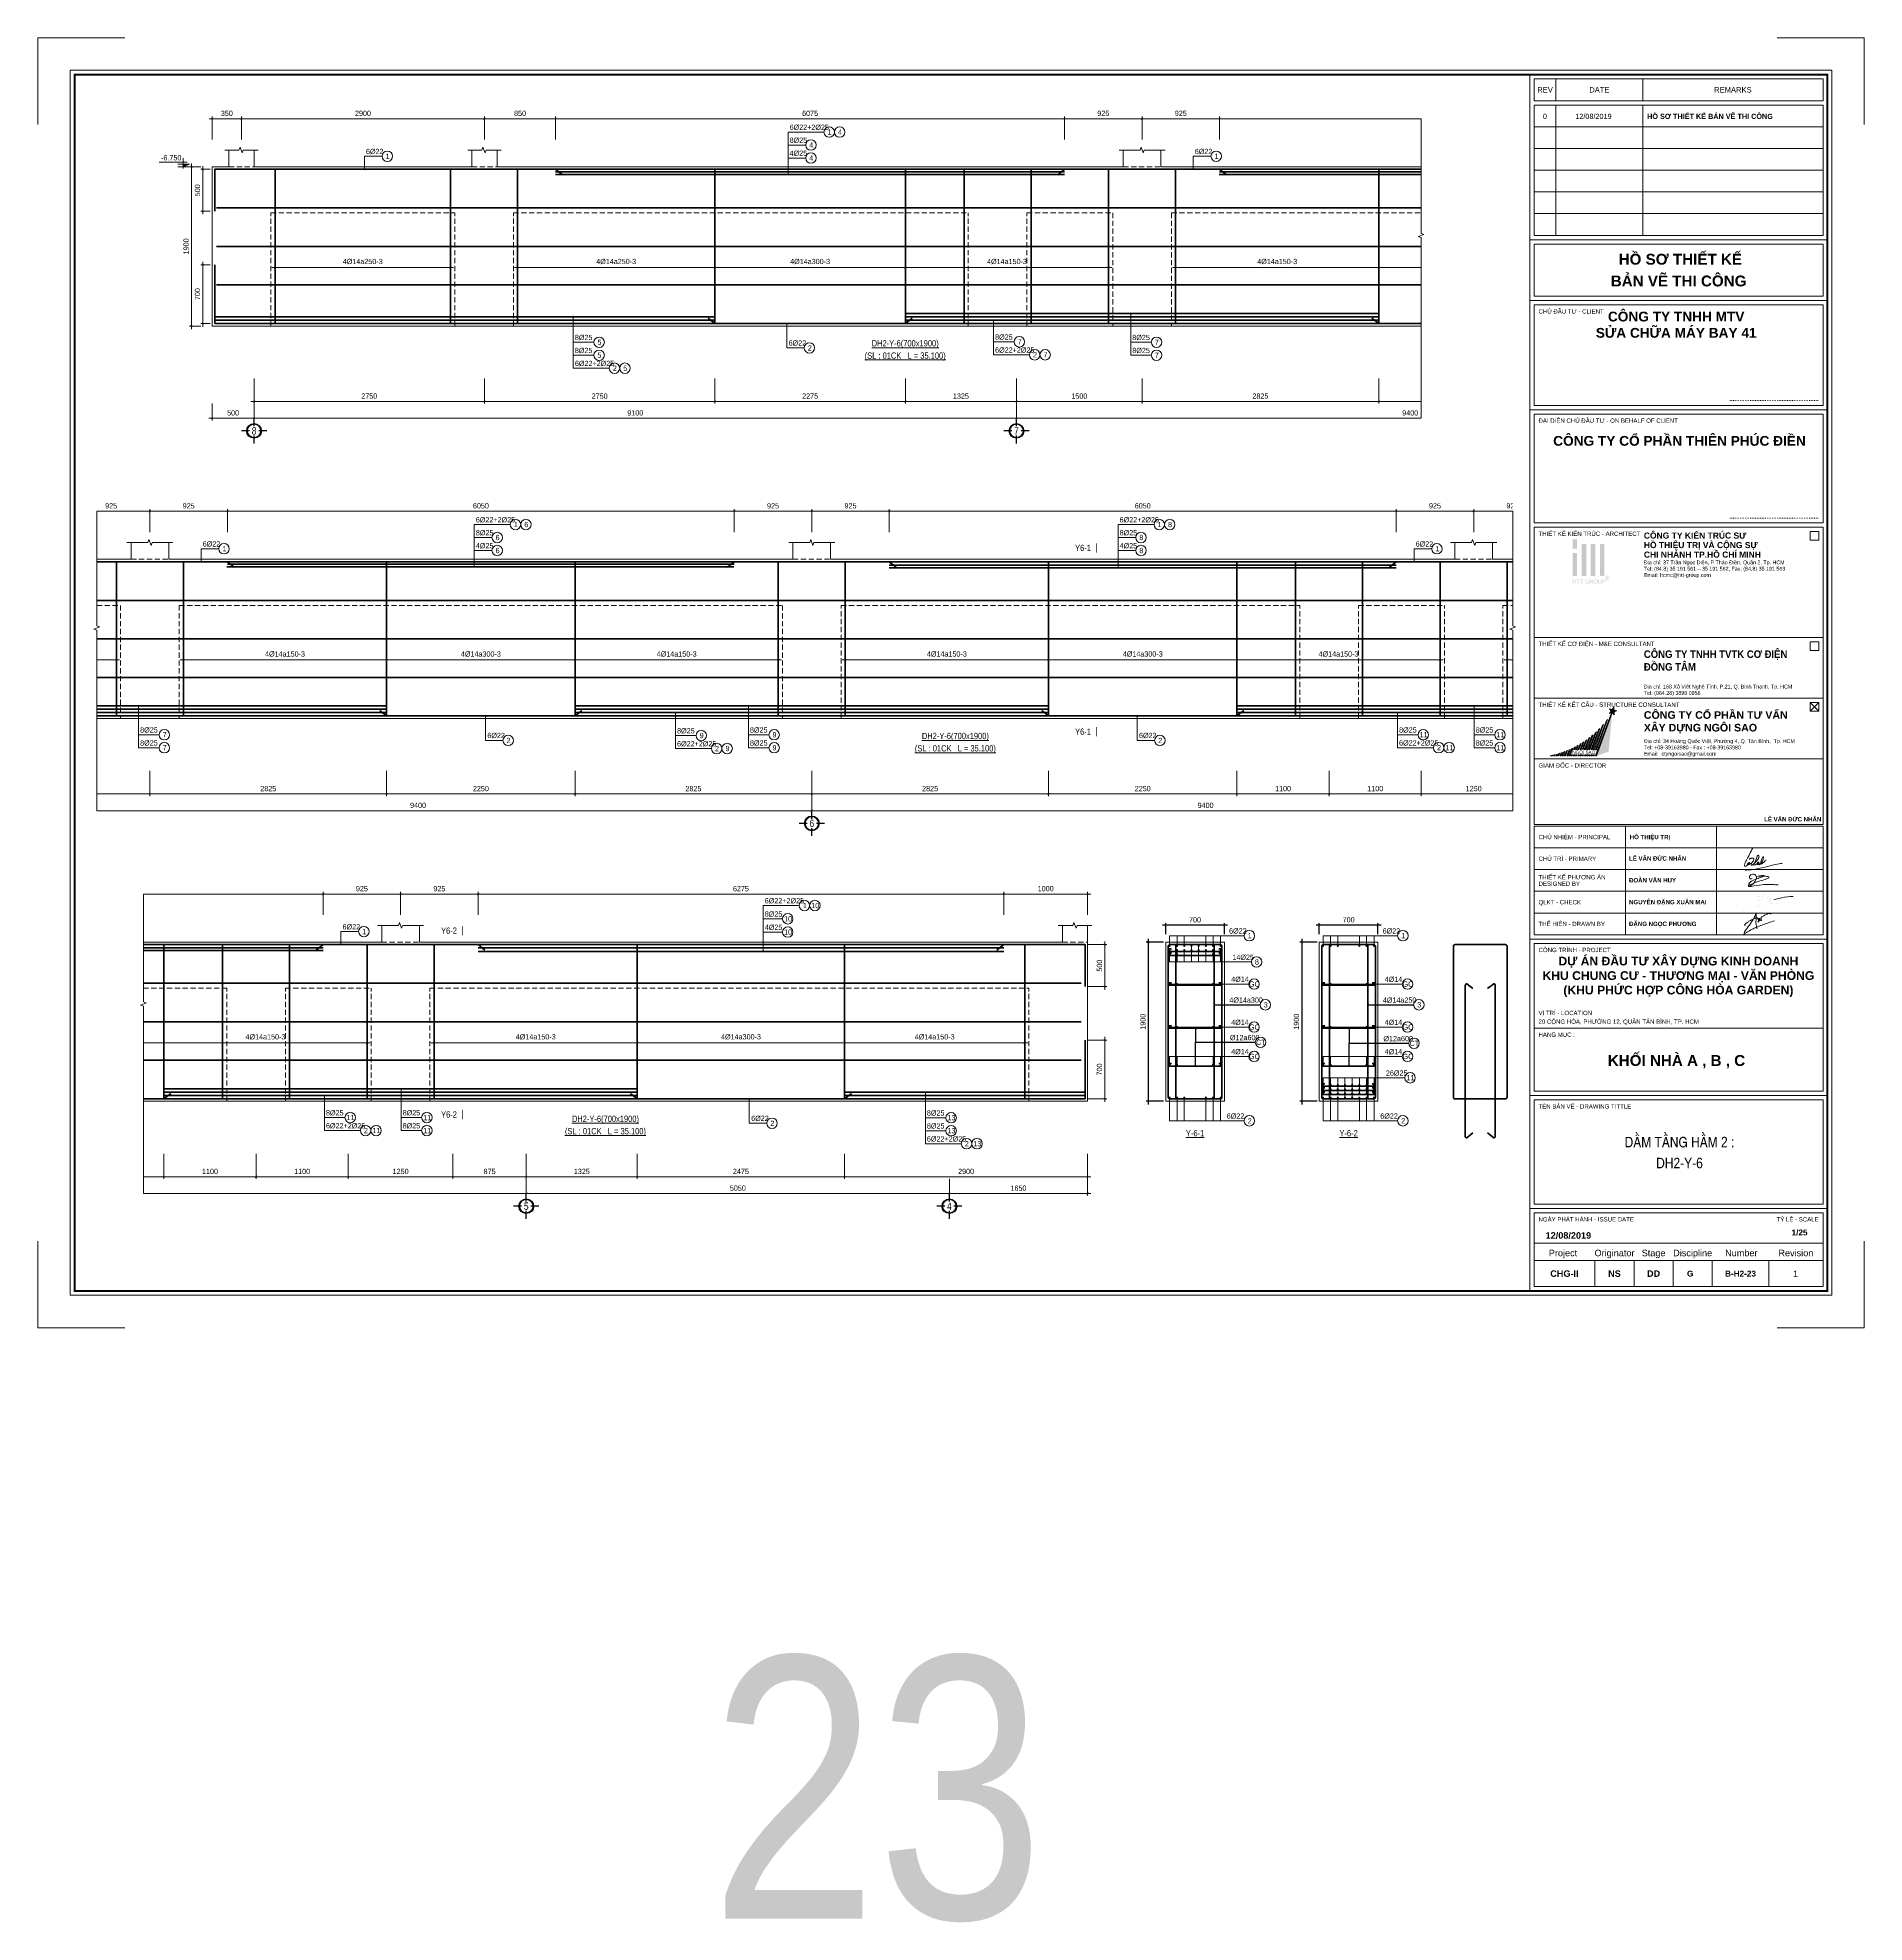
# Model space of a CAD drawing. Header units: millimetres. Extents: x 3014920 to 3563667, y -1638653 to -1356471.
# Drawn here: x 3084007 to 3105810, y -1628169 to -1605675 of the extents above; entities that cross this region are included whole.
import ezdxf
from ezdxf.enums import TextEntityAlignment as Align
from ezdxf.xclip import XClip

# ---------------------------------------------------------------- set-up
doc = ezdxf.new("R2010")
doc.units = ezdxf.units.MM
doc.header["$MEASUREMENT"] = 0
doc.header["$XCLIPFRAME"] = 0
doc.header["$PDMODE"] = 2
doc.linetypes.add('CENTER', pattern=[2, 1.25, -0.25, 0.25, -0.25])
doc.linetypes.add('HIDDEN', pattern=[0.375, 0.25, -0.125])
doc.layers.get('0').update_dxf_attribs({"lineweight": 9})
doc.layers.get('Defpoints').update_dxf_attribs({"color": 10, "lineweight": 0})
for name, color, linetype, lineweight in [('2', 2, 'Continuous', 20), ('CDAI', 21, 'Continuous', 40), ('CHG_XX_Khung ten$0$TEXT', 7, 'Continuous', 15), ('CHUNHO', 7, 'CENTER', 13), ('CHUTO', 51, 'Continuous', 15), ('CTHEP', 50, 'Continuous', 50), ('DBAO', 90, 'Continuous', 13), ('DGIONG', 130, 'Continuous', 13), ('HATCH', 154, 'Continuous', 9), ('KTH', 154, 'Continuous', 9), ('Net khuat', 8, 'HIDDEN', 13), ('TEXT', 7, 'Continuous', 15)]:
    doc.layers.add(name, color=color, linetype=linetype, lineweight=lineweight)
doc.layers.add('8', color=8, linetype='Continuous')
doc.layers.add('CHG_XX_Khung ten$0$TKTC', color=1, linetype='Continuous')
doc.layers.add('CHG_XX_Khung ten$0$A1 BORDER$0$DGIONG', color=7, linetype='Continuous', lineweight=13, true_color=0x29ffff)
doc.layers.add('CHG_XX_Khung ten$0$A1 BORDER$0$STICK', color=7, linetype='Continuous', lineweight=9, true_color=0xe60000)
doc.styles.add('ArialB', font='arialbd.ttf')
doc.styles.add('CHG_XX_Khung ten$0$A1 BORDER$0$ARIAL', font='arial.ttf')
doc.styles.add('CHG_XX_Khung ten$0$A1 BORDER$0$Arial - Bold', font='arialbd.ttf', dxfattribs={"height": 2.5})
doc.styles.add('CHG_XX_Khung ten$0$A1 BORDER$0$Star-AvoBold', font='VAVOB_0.TTF')
doc.styles.add('CHG_XX_Khung ten$0$A1 BORDER$0$Title Block DD$0$ARIAL', font='arial.ttf')
doc.styles.add('CHG_XX_Khung ten$0$A1 BORDER$0$Title Block DD$0$Arial - Bold', font='arialbd.ttf', dxfattribs={"height": 2.5})
doc.styles.add('CHG_XX_Khung ten$0$arial', font='arial.ttf')
doc.styles.add('CHG_XX_Khung ten$0$Arial - Bold', font='arialbd.ttf')
doc.styles.add('CHG_XX_Khung ten$0$ArialB', font='arialbd.ttf')
doc.styles.add('CHG_XX_Khung ten$0$title block pccc$0$ARIAL', font='arial.ttf')
doc.styles.add('CHG_XX_Khung ten$0$title block pccc$0$Arial - Bold', font='arialbd.ttf', dxfattribs={"height": 2.5})
doc.styles.add('HELVECONDENSE', font='VHELVCN_0.TTF')
doc.styles.add('Star-HelCon', font='VHELVCN_0.TTF')
doc.styles.add('TTP-HelCon', font='VHELVCN_0.TTF')
doc.styles.add('VNI-HELVE-CONDENSE', font='VHELVCN_0.TTF')
doc.dimstyles.new('kc-25', dxfattribs={"dimtxt": 62.5, "dimasz": 20, "dimexe": 20, "dimexo": 50, "dimgap": 25, "dimtad": 3, "dimdec": 0, "dimzin": 0, "dimdsep": 46, "dimtxsty": 'VNI-HELVE-CONDENSE', "dimblk": 'DIM', "dimcen": 2.5, "dimclrd": 256, "dimclre": 154, "dimclrt": 7, "dimaunit": 1, "dimadec": 0, "dimazin": 0, "dimtfac": 1, "dimtdec": 0, "dimtix": 1, "dimtmove": 0, "dimatfit": 3, "dimldrblk": 'DOT', "dimfxl": 1, "dimtolj": 1, "dimtzin": 0, "dimarcsym": 0})
doc.dimstyles.new('TTP-25', dxfattribs={"dimscale": 25, "dimtxt": 2.5, "dimasz": 1, "dimexe": 1, "dimexo": 1, "dimgap": 0.09, "dimtad": 0, "dimdec": 4, "dimrnd": 1, "dimzin": 9, "dimdsep": 46, "dimtxsty": 'TTP-HelCon', "dimblk": 'ARCHTICK', "dimcen": 0.09, "dimdle": 1.5, "dimclrd": 256, "dimclre": 256, "dimclrt": 7, "dimadec": 0, "dimazin": 0, "dimtfac": 1, "dimtdec": 4, "dimtmove": 0, "dimatfit": 3, "dimldrblk": 'ARCHTICK', "dimfxl": 1, "dimtvp": 1, "dimtolj": 1, "dimtzin": 0, "dimarcsym": 0})

# ---------------------------------------------------------------- blocks, each defined once
blk = doc.blocks.new('CODE')
at = {"layer": 'DBAO'}
for p, q in [((-63, 0), (-138, 30)), ((-138, 30), (0, 30)), ((-138, 0), (0, 0)), ((-113, 55), (224, 55)), ((-63, -20), (-63, 105))]:
    blk.add_line(p, q, dxfattribs=at)
at = {"layer": 'HATCH', "color": 1}
blk.add_solid([(-63, 0), (-138, 30), (-63, 30)], dxfattribs=at)
blk = doc.blocks.new('_ArchTick')
at = {"color": 0, "linetype": 'ByBlock', "const_width": 0.15}
blk.add_lwpolyline([(-0.5, -0.5), (0.5, 0.5)], dxfattribs=at)
blk = doc.blocks.new('*D2589')
at = {"layer": 'Defpoints', "color": 0, "transparency": 16777216}
for p in [(9600, -2500), (11100, -2500), (9600, -2801)]:
    blk.add_point(p, dxfattribs=at)
at = {"layer": 'KTH', "lineweight": -2, "transparency": 16777216}
for p, q in [((9600, -2525), (9600, -2826)), ((11100, -2525), (11100, -2826)), ((11137, -2801), (9562, -2801))]:
    blk.add_line(p, q, dxfattribs=at)
at = {"layer": 'KTH', "lineweight": -2, "transparency": 16777216, "xscale": 25, "yscale": 25, "zscale": 25, "rotation": 180}
blk.add_blockref('_ArchTick', (9600, -2801), dxfattribs=at)
at = {"layer": 'KTH', "lineweight": -2, "transparency": 16777216, "xscale": 25, "yscale": 25, "zscale": 25}
blk.add_blockref('_ArchTick', (11100, -2801), dxfattribs=at)
at = {"layer": 'KTH', "color": 7, "transparency": 16777216, "insert": (10350, -2737), "char_height": 62.5, "attachment_point": 5, "style": 'TTP-HelCon'}
blk.add_mtext('\\A1;1500', dxfattribs=at)
blk = doc.blocks.new('*D2590')
at = {"layer": 'Defpoints', "color": 0, "transparency": 16777216}
for p in [(3250, -2500), (6000, -2500), (3250, -2801)]:
    blk.add_point(p, dxfattribs=at)
at = {"layer": 'KTH', "lineweight": -2, "transparency": 16777216}
for p, q in [((3250, -2525), (3250, -2826)), ((6000, -2525), (6000, -2826)), ((6037, -2801), (3212, -2801))]:
    blk.add_line(p, q, dxfattribs=at)
at = {"layer": 'KTH', "lineweight": -2, "transparency": 16777216, "xscale": 25, "yscale": 25, "zscale": 25, "rotation": 180}
blk.add_blockref('_ArchTick', (3250, -2801), dxfattribs=at)
at = {"layer": 'KTH', "lineweight": -2, "transparency": 16777216, "xscale": 25, "yscale": 25, "zscale": 25}
blk.add_blockref('_ArchTick', (6000, -2801), dxfattribs=at)
at = {"layer": 'KTH', "color": 7, "transparency": 16777216, "insert": (4625, -2737), "char_height": 62.5, "attachment_point": 5, "style": 'TTP-HelCon'}
blk.add_mtext('\\A1;2750', dxfattribs=at)
blk = doc.blocks.new('*D2591')
at = {"layer": 'Defpoints', "color": 0, "transparency": 16777216}
for p in [(3250, 574), (3250, 300), (4100, 300)]:
    blk.add_point(p, dxfattribs=at)
at = {"layer": 'KTH', "lineweight": -2, "transparency": 16777216}
for p, q in [((4137, 574), (3212, 574)), ((3250, 325), (3250, 599)), ((4100, 325), (4100, 599))]:
    blk.add_line(p, q, dxfattribs=at)
at = {"layer": 'KTH', "lineweight": -2, "transparency": 16777216, "xscale": 25, "yscale": 25, "zscale": 25, "rotation": 180}
blk.add_blockref('_ArchTick', (3250, 574), dxfattribs=at)
at = {"layer": 'KTH', "lineweight": -2, "transparency": 16777216, "xscale": 25, "yscale": 25, "zscale": 25}
blk.add_blockref('_ArchTick', (4100, 574), dxfattribs=at)
at = {"layer": 'KTH', "color": 7, "transparency": 16777216, "insert": (3675, 638), "char_height": 62.5, "attachment_point": 5, "style": 'TTP-HelCon'}
blk.add_mtext('\\A1;850', dxfattribs=at)
blk = doc.blocks.new('*D2592')
at = {"layer": 'Defpoints', "color": 0, "transparency": 16777216}
for p in [(11100, 574), (10175, 300), (11100, 300)]:
    blk.add_point(p, dxfattribs=at)
at = {"layer": 'KTH', "lineweight": -2, "transparency": 16777216}
for p, q in [((10137, 574), (11137, 574)), ((10175, 325), (10175, 599)), ((11100, 325), (11100, 599))]:
    blk.add_line(p, q, dxfattribs=at)
at = {"layer": 'KTH', "lineweight": -2, "transparency": 16777216, "xscale": 25, "yscale": 25, "zscale": 25, "rotation": 180}
blk.add_blockref('_ArchTick', (10175, 574), dxfattribs=at)
at = {"layer": 'KTH', "lineweight": -2, "transparency": 16777216, "xscale": 25, "yscale": 25, "zscale": 25}
blk.add_blockref('_ArchTick', (11100, 574), dxfattribs=at)
at = {"layer": 'KTH', "color": 7, "transparency": 16777216, "insert": (10637, 638), "char_height": 62.5, "attachment_point": 5, "style": 'TTP-HelCon'}
blk.add_mtext('\\A1;925', dxfattribs=at)
blk = doc.blocks.new('*D2593')
at = {"layer": 'Defpoints', "color": 0, "transparency": 16777216}
for p in [(11100, 574), (11100, 300), (12025, 300)]:
    blk.add_point(p, dxfattribs=at)
at = {"layer": 'KTH', "lineweight": -2, "transparency": 16777216}
for p, q in [((12062, 574), (11062, 574)), ((11100, 325), (11100, 599)), ((12025, 325), (12025, 599))]:
    blk.add_line(p, q, dxfattribs=at)
at = {"layer": 'KTH', "lineweight": -2, "transparency": 16777216, "xscale": 25, "yscale": 25, "zscale": 25, "rotation": 180}
blk.add_blockref('_ArchTick', (11100, 574), dxfattribs=at)
at = {"layer": 'KTH', "lineweight": -2, "transparency": 16777216, "xscale": 25, "yscale": 25, "zscale": 25}
blk.add_blockref('_ArchTick', (12025, 574), dxfattribs=at)
at = {"layer": 'KTH', "color": 7, "transparency": 16777216, "insert": (11562, 638), "char_height": 62.5, "attachment_point": 5, "style": 'TTP-HelCon'}
blk.add_mtext('\\A1;925', dxfattribs=at)
blk = doc.blocks.new('*D2594')
at = {"layer": 'Defpoints', "color": 0, "transparency": 16777216}
for p in [(19000, 574), (19000, 300), (19925, 300)]:
    blk.add_point(p, dxfattribs=at)
at = {"layer": 'KTH', "lineweight": -2, "transparency": 16777216}
for p, q in [((19963, 574), (18962, 574)), ((19000, 325), (19000, 599)), ((19925, 325), (19925, 599))]:
    blk.add_line(p, q, dxfattribs=at)
at = {"layer": 'KTH', "lineweight": -2, "transparency": 16777216, "xscale": 25, "yscale": 25, "zscale": 25, "rotation": 180}
blk.add_blockref('_ArchTick', (19000, 574), dxfattribs=at)
at = {"layer": 'KTH', "lineweight": -2, "transparency": 16777216, "xscale": 25, "yscale": 25, "zscale": 25}
blk.add_blockref('_ArchTick', (19925, 574), dxfattribs=at)
at = {"layer": 'KTH', "color": 7, "transparency": 16777216, "insert": (19462, 638), "char_height": 62.5, "attachment_point": 5, "style": 'TTP-HelCon'}
blk.add_mtext('\\A1;925', dxfattribs=at)
blk = doc.blocks.new('dau truc')
blk.add_circle((0, 0), 180)
at = {"layer": '8'}
for p, q in [((0, 127), (0, 345)), ((-127, 0), (-345, 0)), ((0, -345), (0, -127)), ((345, 0), (127, 0))]:
    blk.add_line(p, q, dxfattribs=at)
blk.add_circle((0, 0), 200, dxfattribs=at)
at = {"layer": 'TEXT', "style": 'HELVECONDENSE'}
blk.add_attdef('A', text='', height=233, dxfattribs=at).set_placement((0, 0), align=Align.MIDDLE)
blk = doc.blocks.new('*D2595')
at = {"layer": 'Defpoints', "color": 0, "transparency": 16777216}
for p in [(13925, -2500), (16175, -2500), (13925, -2801)]:
    blk.add_point(p, dxfattribs=at)
at = {"layer": 'KTH', "lineweight": -2, "transparency": 16777216}
for p, q in [((13925, -2525), (13925, -2826)), ((16175, -2525), (16175, -2826)), ((16212, -2801), (13887, -2801))]:
    blk.add_line(p, q, dxfattribs=at)
at = {"layer": 'KTH', "lineweight": -2, "transparency": 16777216, "xscale": 25, "yscale": 25, "zscale": 25, "rotation": 180}
blk.add_blockref('_ArchTick', (13925, -2801), dxfattribs=at)
at = {"layer": 'KTH', "lineweight": -2, "transparency": 16777216, "xscale": 25, "yscale": 25, "zscale": 25}
blk.add_blockref('_ArchTick', (16175, -2801), dxfattribs=at)
at = {"layer": 'KTH', "color": 7, "transparency": 16777216, "insert": (15050, -2737), "char_height": 62.5, "attachment_point": 5, "style": 'TTP-HelCon'}
blk.add_mtext('\\A1;2250', dxfattribs=at)
blk = doc.blocks.new('*D2596')
at = {"layer": 'Defpoints', "color": 0, "transparency": 16777216}
for p in [(19000, -2500), (21825, -2500), (19000, -2801)]:
    blk.add_point(p, dxfattribs=at)
at = {"layer": 'KTH', "lineweight": -2, "transparency": 16777216}
for p, q in [((19000, -2525), (19000, -2826)), ((21825, -2525), (21825, -2826)), ((21862, -2801), (18962, -2801))]:
    blk.add_line(p, q, dxfattribs=at)
at = {"layer": 'KTH', "lineweight": -2, "transparency": 16777216, "xscale": 25, "yscale": 25, "zscale": 25, "rotation": 180}
blk.add_blockref('_ArchTick', (19000, -2801), dxfattribs=at)
at = {"layer": 'KTH', "lineweight": -2, "transparency": 16777216, "xscale": 25, "yscale": 25, "zscale": 25}
blk.add_blockref('_ArchTick', (21825, -2801), dxfattribs=at)
at = {"layer": 'KTH', "color": 7, "transparency": 16777216, "insert": (20412, -2737), "char_height": 62.5, "attachment_point": 5, "style": 'TTP-HelCon'}
blk.add_mtext('\\A1;2825', dxfattribs=at)
blk = doc.blocks.new('*D2597')
at = {"layer": 'Defpoints', "color": 0, "transparency": 16777216}
for p in [(21825, -2500), (24075, -2500), (24075, -2801)]:
    blk.add_point(p, dxfattribs=at)
at = {"layer": 'KTH', "lineweight": -2, "transparency": 16777216}
for p, q in [((21825, -2525), (21825, -2826)), ((24075, -2525), (24075, -2826)), ((21787, -2801), (24112, -2801))]:
    blk.add_line(p, q, dxfattribs=at)
at = {"layer": 'KTH', "lineweight": -2, "transparency": 16777216, "xscale": 25, "yscale": 25, "zscale": 25, "rotation": 180}
blk.add_blockref('_ArchTick', (21825, -2801), dxfattribs=at)
at = {"layer": 'KTH', "lineweight": -2, "transparency": 16777216, "xscale": 25, "yscale": 25, "zscale": 25}
blk.add_blockref('_ArchTick', (24075, -2801), dxfattribs=at)
at = {"layer": 'KTH', "color": 7, "transparency": 16777216, "insert": (22950, -2737), "char_height": 62.5, "attachment_point": 5, "style": 'TTP-HelCon'}
blk.add_mtext('\\A1;2250', dxfattribs=at)
blk = doc.blocks.new('*D2598')
at = {"layer": 'Defpoints', "color": 0, "transparency": 16777216}
for p in [(19000, 574), (18075, 300), (19000, 300)]:
    blk.add_point(p, dxfattribs=at)
at = {"layer": 'KTH', "lineweight": -2, "transparency": 16777216}
for p, q in [((18037, 574), (19037, 574)), ((18075, 325), (18075, 599)), ((19000, 325), (19000, 599))]:
    blk.add_line(p, q, dxfattribs=at)
at = {"layer": 'KTH', "lineweight": -2, "transparency": 16777216, "xscale": 25, "yscale": 25, "zscale": 25, "rotation": 180}
blk.add_blockref('_ArchTick', (18075, 574), dxfattribs=at)
at = {"layer": 'KTH', "lineweight": -2, "transparency": 16777216, "xscale": 25, "yscale": 25, "zscale": 25}
blk.add_blockref('_ArchTick', (19000, 574), dxfattribs=at)
at = {"layer": 'KTH', "color": 7, "transparency": 16777216, "insert": (18537, 638), "char_height": 62.5, "attachment_point": 5, "style": 'TTP-HelCon'}
blk.add_mtext('\\A1;925', dxfattribs=at)
blk = doc.blocks.new('*D2599')
at = {"layer": 'Defpoints', "color": 0, "transparency": 16777216}
for p in [(19000, -2801), (28400, -2801), (19000, -3001)]:
    blk.add_point(p, dxfattribs=at)
at = {"layer": 'KTH', "lineweight": -2, "transparency": 16777216}
for p, q in [((19000, -2826), (19000, -3026)), ((28400, -2826), (28400, -3026)), ((28437, -3001), (18962, -3001))]:
    blk.add_line(p, q, dxfattribs=at)
at = {"layer": 'KTH', "lineweight": -2, "transparency": 16777216, "xscale": 25, "yscale": 25, "zscale": 25, "rotation": 180}
blk.add_blockref('_ArchTick', (19000, -3001), dxfattribs=at)
at = {"layer": 'KTH', "lineweight": -2, "transparency": 16777216, "xscale": 25, "yscale": 25, "zscale": 25}
blk.add_blockref('_ArchTick', (28400, -3001), dxfattribs=at)
at = {"layer": 'KTH', "color": 7, "transparency": 16777216, "insert": (23700, -2937), "char_height": 62.5, "attachment_point": 5, "style": 'TTP-HelCon'}
blk.add_mtext('\\A1;9400', dxfattribs=at)
blk = doc.blocks.new('*D2600')
at = {"layer": 'Defpoints', "color": 0, "transparency": 16777216}
for p in [(28400, -2801), (33450, -2801), (28400, -3001)]:
    blk.add_point(p, dxfattribs=at)
at = {"layer": 'KTH', "lineweight": -2, "transparency": 16777216}
for p, q in [((28400, -2826), (28400, -3026)), ((33450, -2826), (33450, -3026)), ((33487, -3001), (28362, -3001))]:
    blk.add_line(p, q, dxfattribs=at)
at = {"layer": 'KTH', "lineweight": -2, "transparency": 16777216, "xscale": 25, "yscale": 25, "zscale": 25, "rotation": 180}
blk.add_blockref('_ArchTick', (28400, -3001), dxfattribs=at)
at = {"layer": 'KTH', "lineweight": -2, "transparency": 16777216, "xscale": 25, "yscale": 25, "zscale": 25}
blk.add_blockref('_ArchTick', (33450, -3001), dxfattribs=at)
at = {"layer": 'KTH', "color": 7, "transparency": 16777216, "insert": (30925, -2937), "char_height": 62.5, "attachment_point": 5, "style": 'TTP-HelCon'}
blk.add_mtext('\\A1;5050', dxfattribs=at)
blk = doc.blocks.new('*D2601')
at = {"layer": 'Defpoints', "color": 0, "transparency": 16777216}
for p in [(500, -2500), (3250, -2500), (500, -2801)]:
    blk.add_point(p, dxfattribs=at)
at = {"layer": 'KTH', "lineweight": -2, "transparency": 16777216}
for p, q in [((500, -2525), (500, -2826)), ((3250, -2525), (3250, -2826)), ((3288, -2801), (462, -2801))]:
    blk.add_line(p, q, dxfattribs=at)
at = {"layer": 'KTH', "lineweight": -2, "transparency": 16777216, "xscale": 25, "yscale": 25, "zscale": 25, "rotation": 180}
blk.add_blockref('_ArchTick', (500, -2801), dxfattribs=at)
at = {"layer": 'KTH', "lineweight": -2, "transparency": 16777216, "xscale": 25, "yscale": 25, "zscale": 25}
blk.add_blockref('_ArchTick', (3250, -2801), dxfattribs=at)
at = {"layer": 'KTH', "color": 7, "transparency": 16777216, "insert": (1875, -2737), "char_height": 62.5, "attachment_point": 5, "style": 'TTP-HelCon'}
blk.add_mtext('\\A1;2750', dxfattribs=at)
blk = doc.blocks.new('*D2602')
at = {"layer": 'Defpoints', "color": 0, "transparency": 16777216}
for p in [(6000, -2500), (8275, -2500), (8275, -2801)]:
    blk.add_point(p, dxfattribs=at)
at = {"layer": 'KTH', "lineweight": -2, "transparency": 16777216}
for p, q in [((6000, -2525), (6000, -2826)), ((8275, -2525), (8275, -2826)), ((5962, -2801), (8312, -2801))]:
    blk.add_line(p, q, dxfattribs=at)
at = {"layer": 'KTH', "lineweight": -2, "transparency": 16777216, "xscale": 25, "yscale": 25, "zscale": 25, "rotation": 180}
blk.add_blockref('_ArchTick', (6000, -2801), dxfattribs=at)
at = {"layer": 'KTH', "lineweight": -2, "transparency": 16777216, "xscale": 25, "yscale": 25, "zscale": 25}
blk.add_blockref('_ArchTick', (8275, -2801), dxfattribs=at)
at = {"layer": 'KTH', "color": 7, "transparency": 16777216, "insert": (7137, -2737), "char_height": 62.5, "attachment_point": 5, "style": 'TTP-HelCon'}
blk.add_mtext('\\A1;2275', dxfattribs=at)
blk = doc.blocks.new('*D2603')
at = {"layer": 'Defpoints', "color": 0, "transparency": 16777216}
for p in [(8275, -2500), (9600, -2500), (9600, -2801)]:
    blk.add_point(p, dxfattribs=at)
at = {"layer": 'KTH', "lineweight": -2, "transparency": 16777216}
for p, q in [((8275, -2525), (8275, -2826)), ((9600, -2525), (9600, -2826)), ((8237, -2801), (9637, -2801))]:
    blk.add_line(p, q, dxfattribs=at)
at = {"layer": 'KTH', "lineweight": -2, "transparency": 16777216, "xscale": 25, "yscale": 25, "zscale": 25, "rotation": 180}
blk.add_blockref('_ArchTick', (8275, -2801), dxfattribs=at)
at = {"layer": 'KTH', "lineweight": -2, "transparency": 16777216, "xscale": 25, "yscale": 25, "zscale": 25}
blk.add_blockref('_ArchTick', (9600, -2801), dxfattribs=at)
at = {"layer": 'KTH', "color": 7, "transparency": 16777216, "insert": (8937, -2737), "char_height": 62.5, "attachment_point": 5, "style": 'TTP-HelCon'}
blk.add_mtext('\\A1;1325', dxfattribs=at)
blk = doc.blocks.new('*D2604')
at = {"layer": 'Defpoints', "color": 0, "transparency": 16777216}
for p in [(11100, -2500), (13925, -2500), (13925, -2801)]:
    blk.add_point(p, dxfattribs=at)
at = {"layer": 'KTH', "lineweight": -2, "transparency": 16777216}
for p, q in [((11100, -2525), (11100, -2826)), ((13925, -2525), (13925, -2826)), ((11062, -2801), (13962, -2801))]:
    blk.add_line(p, q, dxfattribs=at)
at = {"layer": 'KTH', "lineweight": -2, "transparency": 16777216, "xscale": 25, "yscale": 25, "zscale": 25, "rotation": 180}
blk.add_blockref('_ArchTick', (11100, -2801), dxfattribs=at)
at = {"layer": 'KTH', "lineweight": -2, "transparency": 16777216, "xscale": 25, "yscale": 25, "zscale": 25}
blk.add_blockref('_ArchTick', (13925, -2801), dxfattribs=at)
at = {"layer": 'KTH', "color": 7, "transparency": 16777216, "insert": (12512, -2737), "char_height": 62.5, "attachment_point": 5, "style": 'TTP-HelCon'}
blk.add_mtext('\\A1;2825', dxfattribs=at)
blk = doc.blocks.new('*D2605')
at = {"layer": 'Defpoints', "color": 0, "transparency": 16777216}
for p in [(19925, 574), (19925, 300), (25975, 300)]:
    blk.add_point(p, dxfattribs=at)
at = {"layer": 'KTH', "lineweight": -2, "transparency": 16777216}
for p, q in [((26013, 574), (19888, 574)), ((19925, 325), (19925, 599)), ((25975, 325), (25975, 599))]:
    blk.add_line(p, q, dxfattribs=at)
at = {"layer": 'KTH', "lineweight": -2, "transparency": 16777216, "xscale": 25, "yscale": 25, "zscale": 25, "rotation": 180}
blk.add_blockref('_ArchTick', (19925, 574), dxfattribs=at)
at = {"layer": 'KTH', "lineweight": -2, "transparency": 16777216, "xscale": 25, "yscale": 25, "zscale": 25}
blk.add_blockref('_ArchTick', (25975, 574), dxfattribs=at)
at = {"layer": 'KTH', "color": 7, "transparency": 16777216, "insert": (22950, 638), "char_height": 62.5, "attachment_point": 5, "style": 'TTP-HelCon'}
blk.add_mtext('\\A1;6050', dxfattribs=at)
blk = doc.blocks.new('*D2606')
at = {"layer": 'Defpoints', "color": 0, "transparency": 16777216}
for p in [(26900, 574), (25975, 300), (26900, 300)]:
    blk.add_point(p, dxfattribs=at)
at = {"layer": 'KTH', "lineweight": -2, "transparency": 16777216}
for p, q in [((25938, 574), (26937, 574)), ((25975, 325), (25975, 599)), ((26900, 325), (26900, 599))]:
    blk.add_line(p, q, dxfattribs=at)
at = {"layer": 'KTH', "lineweight": -2, "transparency": 16777216, "xscale": 25, "yscale": 25, "zscale": 25, "rotation": 180}
blk.add_blockref('_ArchTick', (25975, 574), dxfattribs=at)
at = {"layer": 'KTH', "lineweight": -2, "transparency": 16777216, "xscale": 25, "yscale": 25, "zscale": 25}
blk.add_blockref('_ArchTick', (26900, 574), dxfattribs=at)
at = {"layer": 'KTH', "color": 7, "transparency": 16777216, "insert": (26438, 638), "char_height": 62.5, "attachment_point": 5, "style": 'TTP-HelCon'}
blk.add_mtext('\\A1;925', dxfattribs=at)
blk = doc.blocks.new('*D2607')
at = {"layer": 'Defpoints', "color": 0, "transparency": 16777216}
for p in [(26900, 574), (26900, 300), (27825, 300)]:
    blk.add_point(p, dxfattribs=at)
at = {"layer": 'KTH', "lineweight": -2, "transparency": 16777216}
for p, q in [((27863, 574), (26862, 574)), ((26900, 325), (26900, 599)), ((27825, 325), (27825, 599))]:
    blk.add_line(p, q, dxfattribs=at)
at = {"layer": 'KTH', "lineweight": -2, "transparency": 16777216, "xscale": 25, "yscale": 25, "zscale": 25, "rotation": 180}
blk.add_blockref('_ArchTick', (26900, 574), dxfattribs=at)
at = {"layer": 'KTH', "lineweight": -2, "transparency": 16777216, "xscale": 25, "yscale": 25, "zscale": 25}
blk.add_blockref('_ArchTick', (27825, 574), dxfattribs=at)
at = {"layer": 'KTH', "color": 7, "transparency": 16777216, "insert": (27363, 638), "char_height": 62.5, "attachment_point": 5, "style": 'TTP-HelCon'}
blk.add_mtext('\\A1;925', dxfattribs=at)
blk = doc.blocks.new('*D2608')
at = {"layer": 'Defpoints', "color": 0, "transparency": 16777216}
for p in [(35100, 574), (34100, 300), (35100, 300)]:
    blk.add_point(p, dxfattribs=at)
at = {"layer": 'KTH', "lineweight": -2, "transparency": 16777216}
for p, q in [((34062, 574), (35138, 574)), ((34100, 325), (34100, 599)), ((35100, 325), (35100, 599))]:
    blk.add_line(p, q, dxfattribs=at)
at = {"layer": 'KTH', "lineweight": -2, "transparency": 16777216, "xscale": 25, "yscale": 25, "zscale": 25, "rotation": 180}
blk.add_blockref('_ArchTick', (34100, 574), dxfattribs=at)
at = {"layer": 'KTH', "lineweight": -2, "transparency": 16777216, "xscale": 25, "yscale": 25, "zscale": 25}
blk.add_blockref('_ArchTick', (35100, 574), dxfattribs=at)
at = {"layer": 'KTH', "color": 7, "transparency": 16777216, "insert": (34600, 638), "char_height": 62.5, "attachment_point": 5, "style": 'TTP-HelCon'}
blk.add_mtext('\\A1;1000', dxfattribs=at)
blk = doc.blocks.new('*D2609')
at = {"layer": 'Defpoints', "color": 0, "transparency": 16777216}
for p in [(27825, 574), (27825, 300), (34100, 300)]:
    blk.add_point(p, dxfattribs=at)
at = {"layer": 'KTH', "lineweight": -2, "transparency": 16777216}
for p, q in [((34137, 574), (27788, 574)), ((27825, 325), (27825, 599)), ((34100, 325), (34100, 599))]:
    blk.add_line(p, q, dxfattribs=at)
at = {"layer": 'KTH', "lineweight": -2, "transparency": 16777216, "xscale": 25, "yscale": 25, "zscale": 25, "rotation": 180}
blk.add_blockref('_ArchTick', (27825, 574), dxfattribs=at)
at = {"layer": 'KTH', "lineweight": -2, "transparency": 16777216, "xscale": 25, "yscale": 25, "zscale": 25}
blk.add_blockref('_ArchTick', (34100, 574), dxfattribs=at)
at = {"layer": 'KTH', "color": 7, "transparency": 16777216, "insert": (30962, 638), "char_height": 62.5, "attachment_point": 5, "style": 'TTP-HelCon'}
blk.add_mtext('\\A1;6275', dxfattribs=at)
blk = doc.blocks.new('*D2610')
at = {"layer": 'Defpoints', "color": 0, "transparency": 16777216}
for p in [(24075, -2500), (25175, -2500), (25175, -2801)]:
    blk.add_point(p, dxfattribs=at)
at = {"layer": 'KTH', "lineweight": -2, "transparency": 16777216}
for p, q in [((24075, -2525), (24075, -2826)), ((25175, -2525), (25175, -2826)), ((24037, -2801), (25212, -2801))]:
    blk.add_line(p, q, dxfattribs=at)
at = {"layer": 'KTH', "lineweight": -2, "transparency": 16777216, "xscale": 25, "yscale": 25, "zscale": 25, "rotation": 180}
blk.add_blockref('_ArchTick', (24075, -2801), dxfattribs=at)
at = {"layer": 'KTH', "lineweight": -2, "transparency": 16777216, "xscale": 25, "yscale": 25, "zscale": 25}
blk.add_blockref('_ArchTick', (25175, -2801), dxfattribs=at)
at = {"layer": 'KTH', "color": 7, "transparency": 16777216, "insert": (24625, -2737), "char_height": 62.5, "attachment_point": 5, "style": 'TTP-HelCon'}
blk.add_mtext('\\A1;1100', dxfattribs=at)
blk = doc.blocks.new('*D2611')
at = {"layer": 'Defpoints', "color": 0, "transparency": 16777216}
for p in [(25175, -2500), (26275, -2500), (26275, -2801)]:
    blk.add_point(p, dxfattribs=at)
at = {"layer": 'KTH', "lineweight": -2, "transparency": 16777216}
for p, q in [((25175, -2525), (25175, -2826)), ((26275, -2525), (26275, -2826)), ((25138, -2801), (26313, -2801))]:
    blk.add_line(p, q, dxfattribs=at)
at = {"layer": 'KTH', "lineweight": -2, "transparency": 16777216, "xscale": 25, "yscale": 25, "zscale": 25, "rotation": 180}
blk.add_blockref('_ArchTick', (25175, -2801), dxfattribs=at)
at = {"layer": 'KTH', "lineweight": -2, "transparency": 16777216, "xscale": 25, "yscale": 25, "zscale": 25}
blk.add_blockref('_ArchTick', (26275, -2801), dxfattribs=at)
at = {"layer": 'KTH', "color": 7, "transparency": 16777216, "insert": (25725, -2737), "char_height": 62.5, "attachment_point": 5, "style": 'TTP-HelCon'}
blk.add_mtext('\\A1;1100', dxfattribs=at)
blk = doc.blocks.new('*D2612')
at = {"layer": 'Defpoints', "color": 0, "transparency": 16777216}
for p in [(27525, -2500), (28400, -2500), (27525, -2801)]:
    blk.add_point(p, dxfattribs=at)
at = {"layer": 'KTH', "lineweight": -2, "transparency": 16777216}
for p, q in [((27525, -2525), (27525, -2826)), ((28400, -2525), (28400, -2826)), ((28437, -2801), (27487, -2801))]:
    blk.add_line(p, q, dxfattribs=at)
at = {"layer": 'KTH', "lineweight": -2, "transparency": 16777216, "xscale": 25, "yscale": 25, "zscale": 25, "rotation": 180}
blk.add_blockref('_ArchTick', (27525, -2801), dxfattribs=at)
at = {"layer": 'KTH', "lineweight": -2, "transparency": 16777216, "xscale": 25, "yscale": 25, "zscale": 25}
blk.add_blockref('_ArchTick', (28400, -2801), dxfattribs=at)
at = {"layer": 'KTH', "color": 7, "transparency": 16777216, "insert": (27962, -2737), "char_height": 62.5, "attachment_point": 5, "style": 'TTP-HelCon'}
blk.add_mtext('\\A1;875', dxfattribs=at)
blk = doc.blocks.new('*D2613')
at = {"layer": 'Defpoints', "color": 0, "transparency": 16777216}
for p in [(26275, -2500), (27525, -2500), (27525, -2801)]:
    blk.add_point(p, dxfattribs=at)
at = {"layer": 'KTH', "lineweight": -2, "transparency": 16777216}
for p, q in [((26275, -2525), (26275, -2826)), ((27525, -2525), (27525, -2826)), ((26238, -2801), (27562, -2801))]:
    blk.add_line(p, q, dxfattribs=at)
at = {"layer": 'KTH', "lineweight": -2, "transparency": 16777216, "xscale": 25, "yscale": 25, "zscale": 25, "rotation": 180}
blk.add_blockref('_ArchTick', (26275, -2801), dxfattribs=at)
at = {"layer": 'KTH', "lineweight": -2, "transparency": 16777216, "xscale": 25, "yscale": 25, "zscale": 25}
blk.add_blockref('_ArchTick', (27525, -2801), dxfattribs=at)
at = {"layer": 'KTH', "color": 7, "transparency": 16777216, "insert": (26900, -2737), "char_height": 62.5, "attachment_point": 5, "style": 'TTP-HelCon'}
blk.add_mtext('\\A1;1250', dxfattribs=at)
blk = doc.blocks.new('*D2614')
at = {"layer": 'Defpoints', "color": 0, "transparency": 16777216}
for p in [(32200, -2500), (35100, -2500), (32200, -2801)]:
    blk.add_point(p, dxfattribs=at)
at = {"layer": 'KTH', "lineweight": -2, "transparency": 16777216}
for p, q in [((32200, -2525), (32200, -2826)), ((35100, -2525), (35100, -2826)), ((35137, -2801), (32162, -2801))]:
    blk.add_line(p, q, dxfattribs=at)
at = {"layer": 'KTH', "lineweight": -2, "transparency": 16777216, "xscale": 25, "yscale": 25, "zscale": 25, "rotation": 180}
blk.add_blockref('_ArchTick', (32200, -2801), dxfattribs=at)
at = {"layer": 'KTH', "lineweight": -2, "transparency": 16777216, "xscale": 25, "yscale": 25, "zscale": 25}
blk.add_blockref('_ArchTick', (35100, -2801), dxfattribs=at)
at = {"layer": 'KTH', "color": 7, "transparency": 16777216, "insert": (33650, -2737), "char_height": 62.5, "attachment_point": 5, "style": 'TTP-HelCon'}
blk.add_mtext('\\A1;2900', dxfattribs=at)
blk = doc.blocks.new('*D2615')
at = {"layer": 'Defpoints', "color": 0, "transparency": 16777216}
for p in [(28400, -2500), (29725, -2500), (29725, -2801)]:
    blk.add_point(p, dxfattribs=at)
at = {"layer": 'KTH', "lineweight": -2, "transparency": 16777216}
for p, q in [((28400, -2525), (28400, -2826)), ((29725, -2525), (29725, -2826)), ((28362, -2801), (29763, -2801))]:
    blk.add_line(p, q, dxfattribs=at)
at = {"layer": 'KTH', "lineweight": -2, "transparency": 16777216, "xscale": 25, "yscale": 25, "zscale": 25, "rotation": 180}
blk.add_blockref('_ArchTick', (28400, -2801), dxfattribs=at)
at = {"layer": 'KTH', "lineweight": -2, "transparency": 16777216, "xscale": 25, "yscale": 25, "zscale": 25}
blk.add_blockref('_ArchTick', (29725, -2801), dxfattribs=at)
at = {"layer": 'KTH', "color": 7, "transparency": 16777216, "insert": (29063, -2737), "char_height": 62.5, "attachment_point": 5, "style": 'TTP-HelCon'}
blk.add_mtext('\\A1;1325', dxfattribs=at)
blk = doc.blocks.new('*D2616')
at = {"layer": 'Defpoints', "color": 0, "transparency": 16777216}
for p in [(29725, -2500), (32200, -2500), (29725, -2801)]:
    blk.add_point(p, dxfattribs=at)
at = {"layer": 'KTH', "lineweight": -2, "transparency": 16777216}
for p, q in [((29725, -2525), (29725, -2826)), ((32200, -2525), (32200, -2826)), ((32237, -2801), (29688, -2801))]:
    blk.add_line(p, q, dxfattribs=at)
at = {"layer": 'KTH', "lineweight": -2, "transparency": 16777216, "xscale": 25, "yscale": 25, "zscale": 25, "rotation": 180}
blk.add_blockref('_ArchTick', (29725, -2801), dxfattribs=at)
at = {"layer": 'KTH', "lineweight": -2, "transparency": 16777216, "xscale": 25, "yscale": 25, "zscale": 25}
blk.add_blockref('_ArchTick', (32200, -2801), dxfattribs=at)
at = {"layer": 'KTH', "color": 7, "transparency": 16777216, "insert": (30962, -2737), "char_height": 62.5, "attachment_point": 5, "style": 'TTP-HelCon'}
blk.add_mtext('\\A1;2475', dxfattribs=at)
blk = doc.blocks.new('MC')
at = {"layer": 'CTHEP', "const_width": 10, "elevation": 0}
blk.add_lwpolyline([(36, 150), (36, 0)], dxfattribs=at)
at = {"layer": 'TEXT', "style": 'TTP-HelCon'}
blk.add_attdef('A', text='', height=100, dxfattribs=at).set_placement((-50, 26), align=Align.RIGHT)
blk = doc.blocks.new('*D2617')
at = {"layer": 'Defpoints', "color": 0, "transparency": 16777216}
for p in [(-111, 0), (-247, -1900), (-111, -1900)]:
    blk.add_point(p, dxfattribs=at)
at = {"layer": 'KTH', "lineweight": -2, "transparency": 16777216}
for p, q in [((-136, 0), (-272, 0)), ((-247, 38), (-247, -1937)), ((-136, -1900), (-272, -1900))]:
    blk.add_line(p, q, dxfattribs=at)
at = {"layer": 'KTH', "lineweight": -2, "transparency": 16777216, "xscale": 25, "yscale": 25, "zscale": 25}
for p, rotation in [((-247, 0), 90), ((-247, -1900), 270)]:
    blk.add_blockref('_ArchTick', p, dxfattribs=dict(at, rotation=rotation))
at = {"layer": 'KTH', "color": 7, "transparency": 16777216, "insert": (-311, -950), "char_height": 62.5, "attachment_point": 5, "rotation": 90, "style": 'TTP-HelCon'}
blk.add_mtext('\\A1;1900', dxfattribs=at)
blk = doc.blocks.new('*D2618')
at = {"layer": 'Defpoints', "color": 0, "transparency": 16777216}
for p in [(9600, -2500), (19000, -2500), (19000, -3001)]:
    blk.add_point(p, dxfattribs=at)
at = {"layer": 'KTH', "lineweight": -2, "transparency": 16777216}
for p, q in [((9600, -2525), (9600, -3026)), ((19000, -2525), (19000, -3026)), ((9562, -3001), (19037, -3001))]:
    blk.add_line(p, q, dxfattribs=at)
at = {"layer": 'KTH', "lineweight": -2, "transparency": 16777216, "xscale": 25, "yscale": 25, "zscale": 25, "rotation": 180}
blk.add_blockref('_ArchTick', (9600, -3001), dxfattribs=at)
at = {"layer": 'KTH', "lineweight": -2, "transparency": 16777216, "xscale": 25, "yscale": 25, "zscale": 25}
blk.add_blockref('_ArchTick', (19000, -3001), dxfattribs=at)
at = {"layer": 'KTH', "color": 7, "transparency": 16777216, "insert": (14300, -2937), "char_height": 62.5, "attachment_point": 5, "style": 'TTP-HelCon'}
blk.add_mtext('\\A1;9400', dxfattribs=at)
blk = doc.blocks.new('*D2619')
at = {"layer": 'Defpoints', "color": 0, "transparency": 16777216}
for p in [(0, -30), (-111, -530), (0, -530)]:
    blk.add_point(p, dxfattribs=at)
at = {"layer": 'KTH', "lineweight": -2, "transparency": 16777216}
for p, q in [((-111, 8), (-111, -567)), ((-25, -30), (-136, -30)), ((-25, -530), (-136, -530))]:
    blk.add_line(p, q, dxfattribs=at)
at = {"layer": 'KTH', "lineweight": -2, "transparency": 16777216, "xscale": 25, "yscale": 25, "zscale": 25}
for p, rotation in [((-111, -30), 90), ((-111, -530), 270)]:
    blk.add_blockref('_ArchTick', p, dxfattribs=dict(at, rotation=rotation))
at = {"layer": 'KTH', "color": 7, "transparency": 16777216, "insert": (-175, -280), "char_height": 62.5, "attachment_point": 5, "rotation": 90, "style": 'TTP-HelCon'}
blk.add_mtext('\\A1;500', dxfattribs=at)
blk = doc.blocks.new('*D2620')
at = {"layer": 'Defpoints', "color": 0, "transparency": 16777216}
for p in [(-111, -1170), (0, -1170), (0, -1870)]:
    blk.add_point(p, dxfattribs=at)
at = {"layer": 'KTH', "lineweight": -2, "transparency": 16777216}
for p, q in [((-25, -1170), (-136, -1170)), ((-111, -1908), (-111, -1133)), ((-25, -1870), (-136, -1870))]:
    blk.add_line(p, q, dxfattribs=at)
at = {"layer": 'KTH', "lineweight": -2, "transparency": 16777216, "xscale": 25, "yscale": 25, "zscale": 25}
for p, rotation in [((-111, -1170), 90), ((-111, -1870), 270)]:
    blk.add_blockref('_ArchTick', p, dxfattribs=dict(at, rotation=rotation))
at = {"layer": 'KTH', "color": 7, "transparency": 16777216, "insert": (-175, -1520), "char_height": 62.5, "attachment_point": 5, "rotation": 90, "style": 'TTP-HelCon'}
blk.add_mtext('\\A1;700', dxfattribs=at)
blk = doc.blocks.new('*D2621')
at = {"layer": 'Defpoints', "color": 0, "transparency": 16777216}
for p in [(750, -950), (2845, -950), (2845, -1201)]:
    blk.add_point(p, dxfattribs=at)
at = {"layer": 'KTH', "lineweight": -2, "transparency": 16777216}
for p, q in [((750, -975), (750, -1226)), ((2845, -975), (2845, -1226)), ((712, -1201), (2882, -1201))]:
    blk.add_line(p, q, dxfattribs=at)
at = {"layer": 'KTH', "lineweight": -2, "transparency": 16777216, "xscale": 25, "yscale": 25, "zscale": 25, "rotation": 180}
blk.add_blockref('_ArchTick', (750, -1201), dxfattribs=at)
at = {"layer": 'KTH', "lineweight": -2, "transparency": 16777216, "xscale": 25, "yscale": 25, "zscale": 25}
blk.add_blockref('_ArchTick', (2845, -1201), dxfattribs=at)
at = {"layer": 'KTH', "color": 7, "transparency": 16777216, "insert": (1797, -1131), "char_height": 62.5, "attachment_point": 5, "style": 'TTP-HelCon'}
blk.add_mtext('\\A1;4Þ14a250-3', dxfattribs=at)
blk = doc.blocks.new('*D2622')
at = {"layer": 'Defpoints', "color": 0, "transparency": 16777216}
for p in [(35070, -30), (35306, -30), (35070, -530)]:
    blk.add_point(p, dxfattribs=at)
at = {"layer": 'KTH', "lineweight": -2, "transparency": 16777216}
for p, q in [((35306, -568), (35306, 7)), ((35095, -30), (35331, -30)), ((35095, -530), (35331, -530))]:
    blk.add_line(p, q, dxfattribs=at)
at = {"layer": 'KTH', "lineweight": -2, "transparency": 16777216, "xscale": 25, "yscale": 25, "zscale": 25}
for p, rotation in [((35306, -30), 90), ((35306, -530), 270)]:
    blk.add_blockref('_ArchTick', p, dxfattribs=dict(at, rotation=rotation))
at = {"layer": 'KTH', "color": 7, "transparency": 16777216, "insert": (35242, -280), "char_height": 62.5, "attachment_point": 5, "rotation": 90, "style": 'TTP-HelCon'}
blk.add_mtext('\\A1;500', dxfattribs=at)
blk = doc.blocks.new('*D2623')
at = {"layer": 'Defpoints', "color": 0, "transparency": 16777216}
for p in [(35070, -1170), (35070, -1870), (35306, -1870)]:
    blk.add_point(p, dxfattribs=at)
at = {"layer": 'KTH', "lineweight": -2, "transparency": 16777216}
for p, q in [((35095, -1170), (35331, -1170)), ((35306, -1132), (35306, -1907)), ((35095, -1870), (35331, -1870))]:
    blk.add_line(p, q, dxfattribs=at)
at = {"layer": 'KTH', "lineweight": -2, "transparency": 16777216, "xscale": 25, "yscale": 25, "zscale": 25}
for p, rotation in [((35306, -1170), 90), ((35306, -1870), 270)]:
    blk.add_blockref('_ArchTick', p, dxfattribs=dict(at, rotation=rotation))
at = {"layer": 'KTH', "color": 7, "transparency": 16777216, "insert": (35242, -1520), "char_height": 62.5, "attachment_point": 5, "rotation": 90, "style": 'TTP-HelCon'}
blk.add_mtext('\\A1;700', dxfattribs=at)
blk = doc.blocks.new('*D2624')
at = {"layer": 'Defpoints', "color": 0, "transparency": 16777216}
for p in [(500, -2801), (9600, -2801), (500, -3001)]:
    blk.add_point(p, dxfattribs=at)
at = {"layer": 'KTH', "lineweight": -2, "transparency": 16777216}
for p, q in [((500, -2826), (500, -3026)), ((9600, -2826), (9600, -3026)), ((9637, -3001), (462, -3001))]:
    blk.add_line(p, q, dxfattribs=at)
at = {"layer": 'KTH', "lineweight": -2, "transparency": 16777216, "xscale": 25, "yscale": 25, "zscale": 25, "rotation": 180}
blk.add_blockref('_ArchTick', (500, -3001), dxfattribs=at)
at = {"layer": 'KTH', "lineweight": -2, "transparency": 16777216, "xscale": 25, "yscale": 25, "zscale": 25}
blk.add_blockref('_ArchTick', (9600, -3001), dxfattribs=at)
at = {"layer": 'KTH', "color": 7, "transparency": 16777216, "insert": (5050, -2937), "char_height": 62.5, "attachment_point": 5, "style": 'TTP-HelCon'}
blk.add_mtext('\\A1;9100', dxfattribs=at)
blk = doc.blocks.new('*D2625')
at = {"layer": 'Defpoints', "color": 0, "transparency": 16777216}
for p in [(16175, -2500), (19000, -2500), (19000, -2801)]:
    blk.add_point(p, dxfattribs=at)
at = {"layer": 'KTH', "lineweight": -2, "transparency": 16777216}
for p, q in [((16175, -2525), (16175, -2826)), ((19000, -2525), (19000, -2826)), ((16137, -2801), (19037, -2801))]:
    blk.add_line(p, q, dxfattribs=at)
at = {"layer": 'KTH', "lineweight": -2, "transparency": 16777216, "xscale": 25, "yscale": 25, "zscale": 25, "rotation": 180}
blk.add_blockref('_ArchTick', (16175, -2801), dxfattribs=at)
at = {"layer": 'KTH', "lineweight": -2, "transparency": 16777216, "xscale": 25, "yscale": 25, "zscale": 25}
blk.add_blockref('_ArchTick', (19000, -2801), dxfattribs=at)
at = {"layer": 'KTH', "color": 7, "transparency": 16777216, "insert": (17587, -2737), "char_height": 62.5, "attachment_point": 5, "style": 'TTP-HelCon'}
blk.add_mtext('\\A1;2825', dxfattribs=at)
blk = doc.blocks.new('*D2626')
at = {"layer": 'Defpoints', "color": 0, "transparency": 16777216}
for p in [(350, 574), (0, 300), (350, 300)]:
    blk.add_point(p, dxfattribs=at)
at = {"layer": 'KTH', "lineweight": -2, "transparency": 16777216}
for p, q in [((-37, 574), (388, 574)), ((0, 325), (0, 599)), ((350, 325), (350, 599))]:
    blk.add_line(p, q, dxfattribs=at)
at = {"layer": 'KTH', "lineweight": -2, "transparency": 16777216, "xscale": 25, "yscale": 25, "zscale": 25, "rotation": 180}
blk.add_blockref('_ArchTick', (0, 574), dxfattribs=at)
at = {"layer": 'KTH', "lineweight": -2, "transparency": 16777216, "xscale": 25, "yscale": 25, "zscale": 25}
blk.add_blockref('_ArchTick', (350, 574), dxfattribs=at)
at = {"layer": 'KTH', "color": 7, "transparency": 16777216, "insert": (175, 638), "char_height": 62.5, "attachment_point": 5, "style": 'TTP-HelCon'}
blk.add_mtext('\\A1;350', dxfattribs=at)
blk = doc.blocks.new('*D2627')
at = {"layer": 'Defpoints', "color": 0, "transparency": 16777216}
for p in [(350, 574), (350, 300), (3250, 300)]:
    blk.add_point(p, dxfattribs=at)
at = {"layer": 'KTH', "lineweight": -2, "transparency": 16777216}
for p, q in [((3287, 574), (313, 574)), ((350, 325), (350, 599)), ((3250, 325), (3250, 599))]:
    blk.add_line(p, q, dxfattribs=at)
at = {"layer": 'KTH', "lineweight": -2, "transparency": 16777216, "xscale": 25, "yscale": 25, "zscale": 25, "rotation": 180}
blk.add_blockref('_ArchTick', (350, 574), dxfattribs=at)
at = {"layer": 'KTH', "lineweight": -2, "transparency": 16777216, "xscale": 25, "yscale": 25, "zscale": 25}
blk.add_blockref('_ArchTick', (3250, 574), dxfattribs=at)
at = {"layer": 'KTH', "color": 7, "transparency": 16777216, "insert": (1800, 638), "char_height": 62.5, "attachment_point": 5, "style": 'TTP-HelCon'}
blk.add_mtext('\\A1;2900', dxfattribs=at)
blk = doc.blocks.new('*D2628')
at = {"layer": 'Defpoints', "color": 0, "transparency": 16777216}
for p in [(10175, 574), (4100, 300), (10175, 300)]:
    blk.add_point(p, dxfattribs=at)
at = {"layer": 'KTH', "lineweight": -2, "transparency": 16777216}
for p, q in [((4062, 574), (10212, 574)), ((4100, 325), (4100, 599)), ((10175, 325), (10175, 599))]:
    blk.add_line(p, q, dxfattribs=at)
at = {"layer": 'KTH', "lineweight": -2, "transparency": 16777216, "xscale": 25, "yscale": 25, "zscale": 25, "rotation": 180}
blk.add_blockref('_ArchTick', (4100, 574), dxfattribs=at)
at = {"layer": 'KTH', "lineweight": -2, "transparency": 16777216, "xscale": 25, "yscale": 25, "zscale": 25}
blk.add_blockref('_ArchTick', (10175, 574), dxfattribs=at)
at = {"layer": 'KTH', "color": 7, "transparency": 16777216, "insert": (7137, 638), "char_height": 62.5, "attachment_point": 5, "style": 'TTP-HelCon'}
blk.add_mtext('\\A1;6075', dxfattribs=at)
blk = doc.blocks.new('*D2629')
at = {"layer": 'Defpoints', "color": 0, "transparency": 16777216}
for p in [(18075, 574), (12025, 300), (18075, 300)]:
    blk.add_point(p, dxfattribs=at)
at = {"layer": 'KTH', "lineweight": -2, "transparency": 16777216}
for p, q in [((11987, 574), (18112, 574)), ((12025, 325), (12025, 599)), ((18075, 325), (18075, 599))]:
    blk.add_line(p, q, dxfattribs=at)
at = {"layer": 'KTH', "lineweight": -2, "transparency": 16777216, "xscale": 25, "yscale": 25, "zscale": 25, "rotation": 180}
blk.add_blockref('_ArchTick', (12025, 574), dxfattribs=at)
at = {"layer": 'KTH', "lineweight": -2, "transparency": 16777216, "xscale": 25, "yscale": 25, "zscale": 25}
blk.add_blockref('_ArchTick', (18075, 574), dxfattribs=at)
at = {"layer": 'KTH', "color": 7, "transparency": 16777216, "insert": (15050, 638), "char_height": 62.5, "attachment_point": 5, "style": 'TTP-HelCon'}
blk.add_mtext('\\A1;6050', dxfattribs=at)
blk = doc.blocks.new('DIM')
h = blk.add_hatch(color=1)
h.paths.add_polyline_path([(0.5, 0.3, 1), (0.3, 0.5), (-0.2, 0), (0.2, 0)])
h.paths.add_polyline_path([(0.2, 0), (-0.2, 0), (-0.5, -0.3, 1), (-0.3, -0.5)])
at = {"color": 9}
for p, q in [((-0.2, 0), (-1.5, 0)), ((0.2, 0), (1.5, 0))]:
    blk.add_line(p, q, dxfattribs=at)
at = {"color": 1}
for p, q in [((-0.5, -0.3), (0.3, 0.5)), ((-0.3, -0.5), (0.5, 0.3)), ((-0.2, 0), (0.2, 0))]:
    blk.add_line(p, q, dxfattribs=at)
blk.add_arc((-0.4, -0.4), 0.138, 135, 315, dxfattribs=at)
blk = doc.blocks.new('*D2630')
at = {"layer": 'Defpoints', "color": 0, "transparency": 16777216}
for p in [(3645, -950), (6000, -950), (3645, -1201)]:
    blk.add_point(p, dxfattribs=at)
at = {"layer": 'KTH', "lineweight": -2, "transparency": 16777216}
for p, q in [((3645, -975), (3645, -1226)), ((6000, -975), (6000, -1226)), ((6037, -1201), (3607, -1201))]:
    blk.add_line(p, q, dxfattribs=at)
at = {"layer": 'KTH', "lineweight": -2, "transparency": 16777216, "xscale": 25, "yscale": 25, "zscale": 25, "rotation": 180}
blk.add_blockref('_ArchTick', (3645, -1201), dxfattribs=at)
at = {"layer": 'KTH', "lineweight": -2, "transparency": 16777216, "xscale": 25, "yscale": 25, "zscale": 25}
blk.add_blockref('_ArchTick', (6000, -1201), dxfattribs=at)
at = {"layer": 'KTH', "color": 7, "transparency": 16777216, "insert": (4822, -1131), "char_height": 62.5, "attachment_point": 5, "style": 'TTP-HelCon'}
blk.add_mtext('\\A1;4Þ14a250-3', dxfattribs=at)
blk = doc.blocks.new('*D2631')
at = {"layer": 'Defpoints', "color": 0, "transparency": 16777216}
for p in [(6000, -950), (8275, -950), (8275, -1201)]:
    blk.add_point(p, dxfattribs=at)
at = {"layer": 'KTH', "lineweight": -2, "transparency": 16777216}
for p, q in [((6000, -975), (6000, -1226)), ((8275, -975), (8275, -1226)), ((5962, -1201), (8312, -1201))]:
    blk.add_line(p, q, dxfattribs=at)
at = {"layer": 'KTH', "lineweight": -2, "transparency": 16777216, "xscale": 25, "yscale": 25, "zscale": 25, "rotation": 180}
blk.add_blockref('_ArchTick', (6000, -1201), dxfattribs=at)
at = {"layer": 'KTH', "lineweight": -2, "transparency": 16777216, "xscale": 25, "yscale": 25, "zscale": 25}
blk.add_blockref('_ArchTick', (8275, -1201), dxfattribs=at)
at = {"layer": 'KTH', "color": 7, "transparency": 16777216, "insert": (7137, -1131), "char_height": 62.5, "attachment_point": 5, "style": 'TTP-HelCon'}
blk.add_mtext('\\A1;4Þ14a300-3', dxfattribs=at)
blk = doc.blocks.new('*D2632')
at = {"layer": 'Defpoints', "color": 0, "transparency": 16777216}
for p in [(8275, -950), (10700, -950), (8275, -1201)]:
    blk.add_point(p, dxfattribs=at)
at = {"layer": 'KTH', "lineweight": -2, "transparency": 16777216}
for p, q in [((8275, -975), (8275, -1226)), ((10700, -975), (10700, -1226)), ((10737, -1201), (8237, -1201))]:
    blk.add_line(p, q, dxfattribs=at)
at = {"layer": 'KTH', "lineweight": -2, "transparency": 16777216, "xscale": 25, "yscale": 25, "zscale": 25}
for p, rotation in [((8275, -1201), 179.9999999866598), ((10700, -1201), 359.9999999866598)]:
    blk.add_blockref('_ArchTick', p, dxfattribs=dict(at, rotation=rotation))
at = {"layer": 'KTH', "color": 7, "transparency": 16777216, "insert": (9487, -1131), "char_height": 62.5, "attachment_point": 5, "rotation": 360, "style": 'TTP-HelCon'}
blk.add_mtext('\\A1;4Þ14a150-3', dxfattribs=at)
blk = doc.blocks.new('*D2633')
at = {"layer": 'Defpoints', "color": 0, "transparency": 16777216}
for p in [(11500, -950), (13925, -950), (11500, -1201)]:
    blk.add_point(p, dxfattribs=at)
at = {"layer": 'KTH', "lineweight": -2, "transparency": 16777216}
for p, q in [((11500, -975), (11500, -1226)), ((13925, -975), (13925, -1226)), ((13963, -1201), (11462, -1201))]:
    blk.add_line(p, q, dxfattribs=at)
at = {"layer": 'KTH', "lineweight": -2, "transparency": 16777216, "xscale": 25, "yscale": 25, "zscale": 25}
for p, rotation in [((11500, -1201), 179.9999999866598), ((13925, -1201), 359.9999999866598)]:
    blk.add_blockref('_ArchTick', p, dxfattribs=dict(at, rotation=rotation))
at = {"layer": 'KTH', "color": 7, "transparency": 16777216, "insert": (12712, -1131), "char_height": 62.5, "attachment_point": 5, "rotation": 360, "style": 'TTP-HelCon'}
blk.add_mtext('\\A1;4Þ14a150-3', dxfattribs=at)
blk = doc.blocks.new('*D2634')
at = {"layer": 'Defpoints', "color": 0, "transparency": 16777216}
for p in [(13925, -950), (16175, -950), (16175, -1201)]:
    blk.add_point(p, dxfattribs=at)
at = {"layer": 'KTH', "lineweight": -2, "transparency": 16777216}
for p, q in [((13925, -975), (13925, -1226)), ((16175, -975), (16175, -1226)), ((13887, -1201), (16212, -1201))]:
    blk.add_line(p, q, dxfattribs=at)
at = {"layer": 'KTH', "lineweight": -2, "transparency": 16777216, "xscale": 25, "yscale": 25, "zscale": 25, "rotation": 180}
blk.add_blockref('_ArchTick', (13925, -1201), dxfattribs=at)
at = {"layer": 'KTH', "lineweight": -2, "transparency": 16777216, "xscale": 25, "yscale": 25, "zscale": 25}
blk.add_blockref('_ArchTick', (16175, -1201), dxfattribs=at)
at = {"layer": 'KTH', "color": 7, "transparency": 16777216, "insert": (15050, -1131), "char_height": 62.5, "attachment_point": 5, "style": 'TTP-HelCon'}
blk.add_mtext('\\A1;4Þ14a300-3', dxfattribs=at)
blk = doc.blocks.new('*D2635')
at = {"layer": 'Defpoints', "color": 0, "transparency": 16777216}
for p in [(16175, -950), (18600, -950), (18600, -1201)]:
    blk.add_point(p, dxfattribs=at)
at = {"layer": 'KTH', "lineweight": -2, "transparency": 16777216}
for p, q in [((16175, -975), (16175, -1226)), ((18600, -975), (18600, -1226)), ((16137, -1201), (18637, -1201))]:
    blk.add_line(p, q, dxfattribs=at)
at = {"layer": 'KTH', "lineweight": -2, "transparency": 16777216, "xscale": 25, "yscale": 25, "zscale": 25, "rotation": 180}
blk.add_blockref('_ArchTick', (16175, -1201), dxfattribs=at)
at = {"layer": 'KTH', "lineweight": -2, "transparency": 16777216, "xscale": 25, "yscale": 25, "zscale": 25}
blk.add_blockref('_ArchTick', (18600, -1201), dxfattribs=at)
at = {"layer": 'KTH', "color": 7, "transparency": 16777216, "insert": (17387, -1131), "char_height": 62.5, "attachment_point": 5, "style": 'TTP-HelCon'}
blk.add_mtext('\\A1;4Þ14a150-3', dxfattribs=at)
blk = doc.blocks.new('*D2636')
at = {"layer": 'Defpoints', "color": 0, "transparency": 16777216}
for p in [(21825, -950), (24075, -950), (21825, -1201)]:
    blk.add_point(p, dxfattribs=at)
at = {"layer": 'KTH', "lineweight": -2, "transparency": 16777216}
for p, q in [((21825, -975), (21825, -1226)), ((24075, -975), (24075, -1226)), ((24112, -1201), (21787, -1201))]:
    blk.add_line(p, q, dxfattribs=at)
at = {"layer": 'KTH', "lineweight": -2, "transparency": 16777216, "xscale": 25, "yscale": 25, "zscale": 25}
for p, rotation in [((21825, -1201), 179.9999999866598), ((24075, -1201), 359.9999999866598)]:
    blk.add_blockref('_ArchTick', p, dxfattribs=dict(at, rotation=rotation))
at = {"layer": 'KTH', "color": 7, "transparency": 16777216, "insert": (22950, -1131), "char_height": 62.5, "attachment_point": 5, "rotation": 360, "style": 'TTP-HelCon'}
blk.add_mtext('\\A1;4Þ14a300-3', dxfattribs=at)
blk = doc.blocks.new('*D2637')
at = {"layer": 'Defpoints', "color": 0, "transparency": 16777216}
for p in [(19400, -950), (21825, -950), (19400, -1201)]:
    blk.add_point(p, dxfattribs=at)
at = {"layer": 'KTH', "lineweight": -2, "transparency": 16777216}
for p, q in [((19400, -975), (19400, -1226)), ((21825, -975), (21825, -1226)), ((21862, -1201), (19362, -1201))]:
    blk.add_line(p, q, dxfattribs=at)
at = {"layer": 'KTH', "lineweight": -2, "transparency": 16777216, "xscale": 25, "yscale": 25, "zscale": 25}
for p, rotation in [((19400, -1201), 179.9999999866598), ((21825, -1201), 359.9999999866598)]:
    blk.add_blockref('_ArchTick', p, dxfattribs=dict(at, rotation=rotation))
at = {"layer": 'KTH', "color": 7, "transparency": 16777216, "insert": (20612, -1131), "char_height": 62.5, "attachment_point": 5, "rotation": 360, "style": 'TTP-HelCon'}
blk.add_mtext('\\A1;4Þ14a150-3', dxfattribs=at)
blk = doc.blocks.new('*D2638')
at = {"layer": 'Defpoints', "color": 0, "transparency": 16777216}
for p in [(24075, -950), (26500, -950), (24075, -1201)]:
    blk.add_point(p, dxfattribs=at)
at = {"layer": 'KTH', "lineweight": -2, "transparency": 16777216}
for p, q in [((24075, -975), (24075, -1226)), ((26500, -975), (26500, -1226)), ((26537, -1201), (24037, -1201))]:
    blk.add_line(p, q, dxfattribs=at)
at = {"layer": 'KTH', "lineweight": -2, "transparency": 16777216, "xscale": 25, "yscale": 25, "zscale": 25}
for p, rotation in [((24075, -1201), 179.9999999866598), ((26500, -1201), 359.9999999866598)]:
    blk.add_blockref('_ArchTick', p, dxfattribs=dict(at, rotation=rotation))
at = {"layer": 'KTH', "color": 7, "transparency": 16777216, "insert": (25287, -1131), "char_height": 62.5, "attachment_point": 5, "rotation": 360, "style": 'TTP-HelCon'}
blk.add_mtext('\\A1;4Þ14a150-3', dxfattribs=at)
blk = doc.blocks.new('*D2639')
at = {"layer": 'Defpoints', "color": 0, "transparency": 16777216}
for p in [(27300, -950), (29725, -950), (27300, -1201)]:
    blk.add_point(p, dxfattribs=at)
at = {"layer": 'KTH', "lineweight": -2, "transparency": 16777216}
for p, q in [((27300, -975), (27300, -1226)), ((29725, -975), (29725, -1226)), ((29763, -1201), (27262, -1201))]:
    blk.add_line(p, q, dxfattribs=at)
at = {"layer": 'KTH', "lineweight": -2, "transparency": 16777216, "xscale": 25, "yscale": 25, "zscale": 25}
for p, rotation in [((27300, -1201), 179.9999999866598), ((29725, -1201), 359.9999999866598)]:
    blk.add_blockref('_ArchTick', p, dxfattribs=dict(at, rotation=rotation))
at = {"layer": 'KTH', "color": 7, "transparency": 16777216, "insert": (28513, -1131), "char_height": 62.5, "attachment_point": 5, "rotation": 360, "style": 'TTP-HelCon'}
blk.add_mtext('\\A1;4Þ14a150-3', dxfattribs=at)
blk = doc.blocks.new('*D2640')
at = {"layer": 'Defpoints', "color": 0, "transparency": 16777216}
for p in [(29725, -950), (32200, -950), (32200, -1201)]:
    blk.add_point(p, dxfattribs=at)
at = {"layer": 'KTH', "lineweight": -2, "transparency": 16777216}
for p, q in [((29725, -975), (29725, -1226)), ((32200, -975), (32200, -1226)), ((29688, -1201), (32237, -1201))]:
    blk.add_line(p, q, dxfattribs=at)
at = {"layer": 'KTH', "lineweight": -2, "transparency": 16777216, "xscale": 25, "yscale": 25, "zscale": 25, "rotation": 180}
blk.add_blockref('_ArchTick', (29725, -1201), dxfattribs=at)
at = {"layer": 'KTH', "lineweight": -2, "transparency": 16777216, "xscale": 25, "yscale": 25, "zscale": 25}
blk.add_blockref('_ArchTick', (32200, -1201), dxfattribs=at)
at = {"layer": 'KTH', "color": 7, "transparency": 16777216, "insert": (30963, -1131), "char_height": 62.5, "attachment_point": 5, "style": 'TTP-HelCon'}
blk.add_mtext('\\A1;4Þ14a300-3', dxfattribs=at)
blk = doc.blocks.new('*D2641')
at = {"layer": 'Defpoints', "color": 0, "transparency": 16777216}
for p in [(32200, -952), (34350, -952), (34350, -1201)]:
    blk.add_point(p, dxfattribs=at)
at = {"layer": 'KTH', "lineweight": -2, "transparency": 16777216}
for p, q in [((32200, -977), (32200, -1226)), ((34350, -977), (34350, -1226)), ((32162, -1201), (34387, -1201))]:
    blk.add_line(p, q, dxfattribs=at)
at = {"layer": 'KTH', "lineweight": -2, "transparency": 16777216, "xscale": 25, "yscale": 25, "zscale": 25, "rotation": 180}
blk.add_blockref('_ArchTick', (32200, -1201), dxfattribs=at)
at = {"layer": 'KTH', "lineweight": -2, "transparency": 16777216, "xscale": 25, "yscale": 25, "zscale": 25}
blk.add_blockref('_ArchTick', (34350, -1201), dxfattribs=at)
at = {"layer": 'KTH', "color": 7, "transparency": 16777216, "insert": (33275, -1131), "char_height": 62.5, "attachment_point": 5, "style": 'TTP-HelCon'}
blk.add_mtext('\\A1;4Þ14a150-3', dxfattribs=at)
blk = doc.blocks.new('*D2642')
at = {"layer": 'Defpoints', "color": 0, "transparency": 16777216}
for p in [(33450, -2801), (35100, -2801), (35100, -3001)]:
    blk.add_point(p, dxfattribs=at)
at = {"layer": 'KTH', "lineweight": -2, "transparency": 16777216}
for p, q in [((33450, -2826), (33450, -3026)), ((35100, -2826), (35100, -3026)), ((33412, -3001), (35138, -3001))]:
    blk.add_line(p, q, dxfattribs=at)
at = {"layer": 'KTH', "lineweight": -2, "transparency": 16777216, "xscale": 25, "yscale": 25, "zscale": 25, "rotation": 180}
blk.add_blockref('_ArchTick', (33450, -3001), dxfattribs=at)
at = {"layer": 'KTH', "lineweight": -2, "transparency": 16777216, "xscale": 25, "yscale": 25, "zscale": 25}
blk.add_blockref('_ArchTick', (35100, -3001), dxfattribs=at)
at = {"layer": 'KTH', "color": 7, "transparency": 16777216, "insert": (34275, -2937), "char_height": 62.5, "attachment_point": 5, "style": 'TTP-HelCon'}
blk.add_mtext('\\A1;1650', dxfattribs=at)
blk = doc.blocks.new('*D2643')
at = {"layer": 'Defpoints', "color": 0, "transparency": 16777216}
for p in [(0, -2801), (500, -2801), (500, -3001)]:
    blk.add_point(p, dxfattribs=at)
at = {"layer": 'KTH', "lineweight": -2, "transparency": 16777216}
for p, q in [((0, -2826), (0, -3026)), ((500, -2826), (500, -3026)), ((-38, -3001), (537, -3001))]:
    blk.add_line(p, q, dxfattribs=at)
at = {"layer": 'KTH', "lineweight": -2, "transparency": 16777216, "xscale": 25, "yscale": 25, "zscale": 25, "rotation": 180}
blk.add_blockref('_ArchTick', (0, -3001), dxfattribs=at)
at = {"layer": 'KTH', "lineweight": -2, "transparency": 16777216, "xscale": 25, "yscale": 25, "zscale": 25}
blk.add_blockref('_ArchTick', (500, -3001), dxfattribs=at)
at = {"layer": 'KTH', "color": 7, "transparency": 16777216, "insert": (250, -2937), "char_height": 62.5, "attachment_point": 5, "style": 'TTP-HelCon'}
blk.add_mtext('\\A1;500', dxfattribs=at)
blk = doc.blocks.new('*D391')
at = {"layer": 'Defpoints', "color": 0, "ltscale": 500, "transparency": 16777216}
for p in [(3099304, -1616470), (3099096, -1618370), (3099304, -1618370)]:
    blk.add_point(p, dxfattribs=at)
at = {"layer": 'KTH', "lineweight": -2, "ltscale": 500, "transparency": 16777216}
for p, q in [((3099279, -1616470), (3099071, -1616470)), ((3099096, -1616432), (3099096, -1618407)), ((3099279, -1618370), (3099071, -1618370))]:
    blk.add_line(p, q, dxfattribs=at)
at = {"layer": 'KTH', "lineweight": -2, "ltscale": 500, "transparency": 16777216, "xscale": 25, "yscale": 25, "zscale": 25}
for p, rotation in [((3099096, -1616470), 90), ((3099096, -1618370), 270)]:
    blk.add_blockref('_ArchTick', p, dxfattribs=dict(at, rotation=rotation))
at = {"layer": 'KTH', "color": 7, "ltscale": 500, "transparency": 16777216, "insert": (3099032, -1617420), "char_height": 62.5, "attachment_point": 5, "rotation": 90, "style": 'TTP-HelCon'}
blk.add_mtext('\\A1;1900', dxfattribs=at)
blk = doc.blocks.new('*D392')
at = {"layer": 'Defpoints', "color": 0, "ltscale": 500, "transparency": 16777216}
for p in [(3099304, -1616268), (3099304, -1616401), (3100004, -1616401)]:
    blk.add_point(p, dxfattribs=at)
at = {"layer": 'KTH', "lineweight": -2, "ltscale": 500, "transparency": 16777216}
for p, q in [((3100041, -1616268), (3099266, -1616268)), ((3099304, -1616376), (3099304, -1616243)), ((3100004, -1616376), (3100004, -1616243))]:
    blk.add_line(p, q, dxfattribs=at)
at = {"layer": 'KTH', "lineweight": -2, "ltscale": 500, "transparency": 16777216, "xscale": 25, "yscale": 25, "zscale": 25, "rotation": 180}
blk.add_blockref('_ArchTick', (3099304, -1616268), dxfattribs=at)
at = {"layer": 'KTH', "lineweight": -2, "ltscale": 500, "transparency": 16777216, "xscale": 25, "yscale": 25, "zscale": 25}
blk.add_blockref('_ArchTick', (3100004, -1616268), dxfattribs=at)
at = {"layer": 'KTH', "color": 7, "ltscale": 500, "transparency": 16777216, "insert": (3099654, -1616204), "char_height": 62.5, "attachment_point": 5, "style": 'TTP-HelCon'}
blk.add_mtext('\\A1;700', dxfattribs=at)
blk = doc.blocks.new('*D393')
at = {"layer": 'Defpoints', "color": 0, "ltscale": 500, "transparency": 16777216}
for p in [(3097471, -1616470), (3097263, -1618370), (3097471, -1618370)]:
    blk.add_point(p, dxfattribs=at)
at = {"layer": 'KTH', "lineweight": -2, "ltscale": 500, "transparency": 16777216}
for p, q in [((3097446, -1616470), (3097238, -1616470)), ((3097263, -1616432), (3097263, -1618407)), ((3097446, -1618370), (3097238, -1618370))]:
    blk.add_line(p, q, dxfattribs=at)
at = {"layer": 'KTH', "lineweight": -2, "ltscale": 500, "transparency": 16777216, "xscale": 25, "yscale": 25, "zscale": 25}
for p, rotation in [((3097263, -1616470), 90), ((3097263, -1618370), 270)]:
    blk.add_blockref('_ArchTick', p, dxfattribs=dict(at, rotation=rotation))
at = {"layer": 'KTH', "color": 7, "ltscale": 500, "transparency": 16777216, "insert": (3097199, -1617420), "char_height": 62.5, "attachment_point": 5, "rotation": 90, "style": 'TTP-HelCon'}
blk.add_mtext('\\A1;1900', dxfattribs=at)
blk = doc.blocks.new('*D394')
at = {"layer": 'Defpoints', "color": 0, "ltscale": 500, "transparency": 16777216}
for p in [(3097471, -1616268), (3097471, -1616401), (3098171, -1616401)]:
    blk.add_point(p, dxfattribs=at)
at = {"layer": 'KTH', "lineweight": -2, "ltscale": 500, "transparency": 16777216}
for p, q in [((3098209, -1616268), (3097434, -1616268)), ((3097471, -1616376), (3097471, -1616243)), ((3098171, -1616376), (3098171, -1616243))]:
    blk.add_line(p, q, dxfattribs=at)
at = {"layer": 'KTH', "lineweight": -2, "ltscale": 500, "transparency": 16777216, "xscale": 25, "yscale": 25, "zscale": 25, "rotation": 180}
blk.add_blockref('_ArchTick', (3097471, -1616268), dxfattribs=at)
at = {"layer": 'KTH', "lineweight": -2, "ltscale": 500, "transparency": 16777216, "xscale": 25, "yscale": 25, "zscale": 25}
blk.add_blockref('_ArchTick', (3098171, -1616268), dxfattribs=at)
at = {"layer": 'KTH', "color": 7, "ltscale": 500, "transparency": 16777216, "insert": (3097821, -1616204), "char_height": 62.5, "attachment_point": 5, "style": 'TTP-HelCon'}
blk.add_mtext('\\A1;700', dxfattribs=at)
blk = doc.blocks.new('CHG_XX_Khung ten$0$A1 BORDER$0$HTT-Logo')
at = {"true_color": 0x134fb3}
h = blk.add_hatch(color=154, dxfattribs=at)
h.paths.add_polyline_path([(3, 29.1), (0, 29.1), (0, 23.1), (3, 23.1)])
h.paths.add_polyline_path([(3, 20.1), (0, 20.1), (0, 5.1), (3, 5.1)])
h.paths.add_polyline_path([(9, 26.1), (6, 26.1), (6, 5.1), (9, 5.1)])
h.paths.add_polyline_path([(15, 26.1), (12, 26.1), (12, 5.1), (15, 5.1)])
h.paths.add_polyline_path([(21, 26.1), (18, 26.1), (18, 5.1), (21, 5.1)])
h.paths.add_polyline_path([(2.1, 2.7), (1.8, 2.7), (1.8, 1.6), (0.4, 1.6), (0.4, 2.7), (0, 2.7), (0, 0), (0.4, 0), (0.4, 1.3), (1.8, 1.3), (1.8, 0), (2.1, 0)])
h.paths.add_polyline_path([(4.6, 2.7), (2.5, 2.7), (2.5, 2.4), (3.4, 2.4), (3.4, 0), (3.8, 0), (3.8, 2.4), (4.6, 2.4)])
h.paths.add_polyline_path([(7, 2.7), (4.8, 2.7), (4.8, 2.4), (5.7, 2.4), (5.7, 0), (6.1, 0), (6.1, 2.4), (7, 2.4)])
h.paths.add_polyline_path([(8.6, 1.4), (8.6, 1.4), (8.7, 1.6), (8.7, 1.7), (8.7, 1.9), (8.8, 2), (8.9, 2.2), (9, 2.3), (9.2, 2.4), (9.3, 2.4), (9.4, 2.4), (9.6, 2.4), (9.8, 2.4), (10, 2.4), (10.1, 2.3), (10.3, 2.2), (10.3, 2), (10.4, 1.9), (10.7, 1.9), (10.7, 2.1), (10.6, 2.3), (10.5, 2.4), (10.4, 2.5), (10.3, 2.6), (10.2, 2.7), (10.1, 2.7), (10, 2.7), (9.8, 2.7), (9.6, 2.7), (9.6, 2.7), (9.4, 2.7), (9.2, 2.7), (9.1, 2.6), (8.9, 2.6), (8.9, 2.6), (8.7, 2.5), (8.6, 2.4), (8.5, 2.2), (8.4, 2.1), (8.4, 2), (8.3, 1.8), (8.3, 1.7), (8.3, 1.5), (8.3, 1.3), (8.3, 1.3), (8.3, 1.1), (8.3, 0.9), (8.4, 0.8), (8.4, 0.6), (8.5, 0.6), (8.6, 0.4), (8.7, 0.3), (8.8, 0.2), (8.9, 0.1), (9, 0.1), (9.2, 0), (9.3, 0), (9.5, 0), (9.7, 0), (9.7, 0), (9.9, 0), (10.1, 0), (10.2, 0.1), (10.3, 0.1), (10.5, 0.2), (10.6, 0.3), (10.8, 0.4), (10.8, 1.4), (9.6, 1.4), (9.6, 1.1), (10.4, 1.1), (10.4, 0.6), (10.4, 0.5), (10.3, 0.4), (10.1, 0.4), (10, 0.3), (9.8, 0.3), (9.6, 0.3), (9.6, 0.3), (9.4, 0.3), (9.3, 0.3), (9.1, 0.4), (9, 0.5), (8.9, 0.6), (8.8, 0.8), (8.7, 0.9), (8.7, 1), (8.7, 1.2)])
h.paths.add_polyline_path([(13.2, 1.4), (13.3, 1.5), (13.3, 1.5), (13.4, 1.6), (13.4, 1.8), (13.5, 2), (13.5, 2.1), (13.4, 2.2), (13.3, 2.4), (13.3, 2.4), (13.2, 2.5), (13, 2.6), (13, 2.6), (12.9, 2.7), (12.7, 2.7), (12.5, 2.7), (11.3, 2.7), (11.3, 0), (11.7, 0), (11.7, 1.2), (12.1, 1.2), (12.1, 1.2), (12.3, 1.2), (12.4, 1.1), (12.5, 1.1), (12.6, 0.9), (12.7, 0.9), (12.8, 0.7), (12.9, 0.6), (13.2, 0), (13.7, 0), (13.2, 0.7), (13.1, 0.8), (13, 1), (12.9, 1.1), (12.9, 1.1), (12.7, 1.2), (12.9, 1.3), (13, 1.3)])
h.paths.add_polyline_path([(11.7, 1.5), (11.7, 2.4), (12.5, 2.4), (12.7, 2.4), (12.8, 2.4), (13, 2.3), (13.1, 2.1), (13.1, 2), (13.1, 1.9), (13, 1.7), (13, 1.6), (12.8, 1.6), (12.6, 1.5), (12.4, 1.5)], flags=16)
h.paths.add_polyline_path([(16.5, 1.4), (16.5, 1.6), (16.4, 1.8), (16.4, 1.9), (16.3, 2.1), (16.3, 2.1), (16.2, 2.2), (16.1, 2.4), (16, 2.5), (15.9, 2.6), (15.8, 2.6), (15.7, 2.7), (15.5, 2.7), (15.4, 2.7), (15.2, 2.7), (15.2, 2.7), (15, 2.7), (14.8, 2.7), (14.7, 2.6), (14.5, 2.6), (14.4, 2.5), (14.3, 2.4), (14.2, 2.3), (14.1, 2.1), (14, 2), (14, 1.8), (13.9, 1.7), (13.9, 1.5), (13.9, 1.3), (13.9, 1.3), (13.9, 1.1), (14, 1), (14, 0.8), (14.1, 0.6), (14.1, 0.6), (14.2, 0.5), (14.3, 0.3), (14.4, 0.2), (14.5, 0.1), (14.6, 0.1), (14.7, 0), (14.9, 0), (15, 0), (15.2, 0), (15.2, 0), (15.4, 0), (15.5, 0), (15.7, 0), (15.9, 0.1), (15.9, 0.1), (16, 0.2), (16.1, 0.3), (16.2, 0.5), (16.3, 0.6), (16.4, 0.7), (16.4, 0.8), (16.5, 1), (16.5, 1.2), (16.5, 1.3)])
h.paths.add_polyline_path([(14.3, 1.4), (14.3, 1.6), (14.3, 1.8), (14.4, 2), (14.5, 2.1), (14.6, 2.2), (14.7, 2.3), (14.9, 2.4), (15, 2.4), (15.2, 2.4), (15.4, 2.4), (15.5, 2.4), (15.7, 2.3), (15.8, 2.2), (15.9, 2.1), (16, 1.9), (16, 1.9), (16.1, 1.7), (16.1, 1.5), (16.1, 1.3), (16.1, 1.1), (16.1, 0.9), (16, 0.8), (16, 0.7), (15.9, 0.5), (15.8, 0.5), (15.7, 0.4), (15.5, 0.3), (15.4, 0.3), (15.2, 0.3), (15.1, 0.3), (15, 0.3), (14.8, 0.3), (14.7, 0.4), (14.5, 0.5), (14.4, 0.7), (14.4, 0.8), (14.3, 1), (14.3, 1.1), (14.3, 1.3)], flags=16)
h.paths.add_polyline_path([(17.3, 2.7), (17, 2.7), (17, 1.1), (17, 0.9), (17, 0.7), (17, 0.6), (17.1, 0.5), (17.1, 0.4), (17.2, 0.3), (17.3, 0.2), (17.4, 0.1), (17.5, 0), (17.7, 0), (17.8, 0), (18, 0), (18.2, 0), (18.4, 0), (18.5, 0), (18.7, 0.1), (18.7, 0.1), (18.8, 0.2), (18.9, 0.3), (19, 0.5), (19, 0.6), (19.1, 0.8), (19.1, 0.9), (19.1, 1.1), (19.1, 2.7), (18.7, 2.7), (18.7, 1.1), (18.7, 1.1), (18.7, 0.9), (18.7, 0.7), (18.6, 0.6), (18.6, 0.5), (18.5, 0.4), (18.4, 0.3), (18.2, 0.3), (18, 0.3), (17.9, 0.3), (17.7, 0.3), (17.6, 0.4), (17.5, 0.5), (17.4, 0.6), (17.3, 0.8), (17.3, 0.9), (17.3, 1.1)])
h.paths.add_polyline_path([(21.4, 1.3), (21.5, 1.3), (21.6, 1.4), (21.7, 1.6), (21.7, 1.7), (21.7, 1.9), (21.7, 2), (21.7, 2.1), (21.7, 2.3), (21.6, 2.4), (21.4, 2.5), (21.4, 2.6), (21.3, 2.6), (21.1, 2.7), (21, 2.7), (20.9, 2.7), (20.7, 2.7), (19.7, 2.7), (19.7, 0), (20, 0), (20, 1.1), (20.7, 1.1), (20.8, 1.1), (21, 1.1), (21.1, 1.1), (21.3, 1.2)])
h.paths.add_polyline_path([(20, 1.4), (20, 2.4), (20.7, 2.4), (20.9, 2.4), (21.1, 2.4), (21.2, 2.3), (21.3, 2.2), (21.3, 2.1), (21.4, 1.9), (21.4, 1.8), (21.3, 1.7), (21.2, 1.5), (21.1, 1.5), (20.9, 1.4), (20.7, 1.4)], flags=16)
h.paths.add_polyline_path([(23.9, 2.8), (24, 2.9), (24.1, 3), (24.2, 3.1), (24.3, 3.2), (24.4, 3.3), (24.4, 3.4), (24.5, 3.6), (24.5, 3.8), (24.5, 3.9), (24.5, 4), (24.5, 4.1), (24.5, 4.3), (24.4, 4.5), (24.3, 4.6), (24.3, 4.7), (24.2, 4.8), (24.1, 4.9), (24, 5), (23.8, 5.1), (23.8, 5.2), (23.6, 5.2), (23.4, 5.3), (23.3, 5.3), (23.1, 5.3), (23.1, 5.3), (22.9, 5.3), (22.8, 5.3), (22.6, 5.2), (22.4, 5.1), (22.4, 5.1), (22.2, 5), (22.1, 4.9), (22, 4.8), (21.9, 4.6), (21.9, 4.6), (21.8, 4.4), (21.8, 4.3), (21.7, 4.1), (21.7, 3.9), (21.7, 3.9), (21.8, 3.7), (21.8, 3.5), (21.8, 3.4), (21.9, 3.2), (22, 3.2), (22, 3), (22.2, 2.9), (22.3, 2.8), (22.4, 2.7), (22.5, 2.7), (22.6, 2.6), (22.8, 2.6), (23, 2.5), (23.1, 2.5), (23.2, 2.5), (23.3, 2.6), (23.5, 2.6), (23.7, 2.6), (23.8, 2.7)])
h.paths.add_polyline_path([(22.5, 2.9), (22.5, 3), (22.3, 3.1), (22.2, 3.2), (22.1, 3.4), (22.1, 3.4), (22, 3.6), (22, 3.8), (22, 3.9), (22, 4), (22, 4.2), (22, 4.4), (22.1, 4.5), (22.2, 4.6), (22.3, 4.7), (22.4, 4.8), (22.6, 4.9), (22.6, 5), (22.8, 5), (23, 5.1), (23.1, 5.1), (23.2, 5.1), (23.4, 5.1), (23.5, 5), (23.7, 4.9), (23.8, 4.9), (23.9, 4.8), (24, 4.6), (24.1, 4.5), (24.2, 4.4), (24.2, 4.3), (24.3, 4.1), (24.3, 3.9), (24.3, 3.8), (24.3, 3.7), (24.2, 3.5), (24.1, 3.4), (24.1, 3.3), (24, 3.1), (23.8, 3), (23.7, 2.9), (23.6, 2.9), (23.5, 2.8), (23.3, 2.8), (23.1, 2.8), (23, 2.8), (22.9, 2.8), (22.7, 2.8)], flags=16)
h.paths.add_polyline_path([(22.5, 3.2), (22.5, 4.7), (23, 4.7), (23.2, 4.6), (23.4, 4.6), (23.5, 4.5), (23.6, 4.5), (23.7, 4.3), (23.7, 4.2), (23.6, 4.1), (23.6, 4), (23.4, 3.9), (23.2, 3.8), (23.4, 3.7), (23.5, 3.6), (23.6, 3.5), (23.8, 3.2), (23.5, 3.2), (23.3, 3.4), (23.2, 3.6), (23.1, 3.7), (23.1, 3.7), (22.9, 3.8), (22.9, 3.8), (22.8, 3.8), (22.8, 3.2)], flags=0)
h.paths.add_polyline_path([(22.8, 4), (22.8, 4.4), (23, 4.4), (23.1, 4.4), (23.3, 4.4), (23.4, 4.3), (23.4, 4.2), (23.3, 4.1), (23.2, 4), (23, 4)], flags=0)
blk = doc.blocks.new('CHG_XX_Khung ten')
at = {"layer": 'CHG_XX_Khung ten$0$A1 BORDER$0$DGIONG'}
h = blk.add_hatch(color=256, dxfattribs=at)
h.paths.add_polyline_path([(724.94, 283.19), (724.15, 281.97), (717.19, 263.38), (717.7, 263.38)])
h.paths.add_polyline_path([(722.81, 280.17), (722.1, 279.22), (717.21, 266.21), (717.72, 266.21)], flags=17)
h.paths.add_polyline_path([(720.93, 277.8), (720.27, 277.04), (716.19, 266.22), (716.7, 266.22)])
h.paths.add_polyline_path([(719.23, 275.93), (718.6, 275.29), (715.18, 266.22), (715.69, 266.22)])
h.paths.add_polyline_path([(717.65, 274.38), (717.03, 273.81), (714.16, 266.22), (714.67, 266.22)])
h.paths.add_polyline_path([(716.14, 273.03), (715.61, 272.59), (713.15, 266.22), (713.66, 266.22)])
h.paths.add_polyline_path([(714.69, 271.86), (714.17, 271.45), (712.13, 266.23), (712.64, 266.23)])
h.paths.add_polyline_path([(713.29, 270.81), (712.76, 270.43), (711.57, 267.46), (712.07, 267.47)])
h.paths.add_polyline_path([(710.1, 266.23), (710.61, 266.24), (711.93, 269.87), (711.48, 269.56)])
h.paths.add_polyline_path([(710.61, 269.02), (710.13, 268.73), (709.08, 266.24), (709.59, 266.24)])
h.paths.add_polyline_path([(709.31, 268.26), (708.82, 267.97), (708.07, 266.24), (708.58, 266.24)])
h.paths.add_polyline_path([(708.04, 267.56), (707.54, 267.3), (707.05, 266.25), (707.56, 266.25)])
h.paths.add_polyline_path([(716.84, 263.8), (716.33, 263.8), (716.18, 263.38), (716.69, 263.38)])
h.paths.add_polyline_path([(715.67, 263.39), (715.82, 263.8), (715.32, 263.8), (715.16, 263.39)])
h.paths.add_polyline_path([(714.15, 263.39), (714.65, 263.39), (714.8, 263.8), (714.3, 263.8)])
h.paths.add_polyline_path([(713.13, 263.39), (713.64, 263.4), (713.79, 263.81), (713.28, 263.81)])
h.paths.add_polyline_path([(712.77, 263.81), (712.27, 263.81), (712.11, 263.39), (712.62, 263.4)])
h.paths.add_polyline_path([(711.25, 263.81), (711.1, 263.4), (711.61, 263.4), (711.76, 263.81)])
h.paths.add_polyline_path([(710.59, 263.4), (710.74, 263.82), (710.24, 263.82), (710.08, 263.4)])
h.paths.add_polyline_path([(709.73, 263.82), (709.22, 263.82), (709.07, 263.41), (709.57, 263.41)])
h.paths.add_polyline_path([(708.71, 263.82), (708.21, 263.82), (708.05, 263.41), (708.56, 263.41)])
h.paths.add_polyline_path([(707.54, 263.41), (707.69, 263.83), (707.19, 263.83), (707.03, 263.41)])
h.paths.add_polyline_path([(706.68, 263.83), (706.17, 263.83), (706.02, 263.42), (706.53, 263.42)])
h.paths.add_polyline_path([(705, 263.42), (705.51, 263.42), (706.79, 266.93), (706.4, 266.74)])
h.paths.add_polyline_path([(703.97, 263.37), (704.48, 263.37), (705.57, 266.36), (705.14, 266.17)])
h.paths.add_polyline_path([(704.36, 265.84), (703.91, 265.65), (702.96, 263.38), (703.46, 263.38)])
h.paths.add_polyline_path([(703.17, 265.37), (702.69, 265.19), (701.94, 263.38), (702.45, 263.38)])
h.paths.add_polyline_path([(702, 264.94), (701.5, 264.77), (700.92, 263.38), (701.43, 263.38)])
h.paths.add_polyline_path([(700.84, 264.56), (700.33, 264.4), (699.91, 263.39), (700.42, 263.39)])
h.paths.add_polyline_path([(699.7, 264.21), (699.18, 264.06), (698.89, 263.39), (699.4, 263.39)])
h.paths.add_polyline_path([(698.57, 263.9), (698.04, 263.77), (697.87, 263.38), (698.38, 263.39)])
h.paths.add_polyline_path([(697.37, 263.39), (697.45, 263.63), (696.91, 263.51), (696.35, 263.38)])
blk.add_hatch(color=256, dxfattribs=at).paths.add_polyline_path([(724.92, 283.21), (717.68, 263.38), (723.28, 265.27)])
at = {"layer": 'CHG_XX_Khung ten$0$A1 BORDER$0$STICK'}
for points in [[(723.71, 282.88), (725.74, 285.75), (725.8, 282.26), (723.67, 285.06), (727.02, 284.03)], [(725.76, 284.41), (724.96, 284.66), (724.49, 283.98), (724.99, 283.32), (725.77, 283.6)], [(711.25, 266.22), (711.64, 267.39), (712.01, 266.22), (711.02, 266.95), (712.24, 266.93)], [(711.87, 266.67), (711.78, 266.94), (711.49, 266.94), (711.4, 266.67), (711.63, 266.5)]]:
    blk.add_hatch(color=256, dxfattribs=at).paths.add_polyline_path(points)
for p, q in [((687, 577), (687, 17)), ((687, 501), (824, 501)), ((687, 473), (824, 473)), ((687, 422.69), (824, 422.69)), ((816, 283.93), (820, 287.93)), ((820, 283.93), (816, 287.93)), ((687, 179), (824, 179)), ((687, 107), (824, 107)), ((687, 55), (824, 55))]:
    blk.add_line(p, q)
at = {"linetype": 'Continuous'}
for p, q in [((699, 575), (699, 565)), ((739, 575), (739, 565)), ((699, 563), (699, 503)), ((739, 563), (739, 503)), ((689, 39), (822, 39)), ((716.98, 31), (716.98, 19)), ((734.98, 31), (734.98, 19)), ((752.98, 31), (752.98, 19)), ((770.98, 31), (770.98, 19)), ((797, 31), (797, 19))]:
    blk.add_line(p, q, dxfattribs=at)
at = {"color": 9, "linetype": 'Continuous'}
for p, q in [((731, 231), (731, 181)), ((773, 231), (773, 181))]:
    blk.add_line(p, q, dxfattribs=at)
for points in [[(15, 579), (826, 579), (826, 15), (15, 15)], [(816, 362.62), (820, 362.62), (820, 366.62), (816, 366.62)], [(816, 311.93), (820, 311.93), (820, 315.93), (816, 315.93)], [(816, 283.93), (820, 283.93), (820, 287.93), (816, 287.93)]]:
    blk.add_lwpolyline(points, close=True)
at = {"color": 4, "linetype": 'Continuous', "const_width": 1}
blk.add_lwpolyline([(17, 577), (824, 577), (824, 17), (17, 17)], close=True, dxfattribs=at)
at = {"linetype": 'Continuous'}
for points in [[(822, 565), (689, 565), (689, 575), (822, 575)], [(822, 553), (689, 553), (689, 563), (822, 563)], [(822, 543), (689, 543), (689, 553), (822, 553)], [(822, 533), (689, 533), (689, 543), (822, 543)], [(822, 523), (689, 523), (689, 533), (822, 533)], [(822, 513), (689, 513), (689, 523), (822, 523)], [(822, 503), (689, 503), (689, 513), (822, 513)], [(689, 499), (822, 499), (822, 475), (689, 475)], [(689, 368.62), (822, 368.62), (822, 317.93), (689, 317.93)], [(689, 317.93), (822, 317.93), (822, 289.93), (689, 289.93)], [(689, 289.93), (822, 289.93), (822, 261.93), (689, 261.93)], [(689, 177), (822, 177), (822, 138), (689, 138)], [(689, 109), (822, 109), (822, 138), (689, 138)], [(689, 105), (822, 105), (822, 57), (689, 57)], [(689, 53), (822, 53), (822, 31), (689, 31)], [(822, 19), (689, 19), (689, 31), (822, 31)]]:
    blk.add_lwpolyline(points, close=True, dxfattribs=at)
at = {"color": 9, "linetype": 'Continuous'}
for points in [[(689, 261.93), (822, 261.93), (822, 231.73), (689, 231.73)], [(822, 221), (689, 221), (689, 231), (822, 231)], [(822, 211), (689, 211), (689, 221), (822, 221)], [(822, 201), (689, 201), (689, 211), (822, 211)], [(822, 191), (689, 191), (689, 201), (822, 201)], [(822, 181), (689, 181), (689, 191), (822, 191)]]:
    blk.add_lwpolyline(points, close=True, dxfattribs=at)
blk.add_lwpolyline([(822, 211), (689, 211), (822, 211)], dxfattribs=at)
at = {"color": 1}
for points in [[(785.43, 181.21), (786.17, 181.73), (788.31, 183), (790.34, 184), (791.77, 184.64), (795.08, 185.91), (796.87, 186.5), (799.7, 187.42)], [(785.63, 182.08), (787.56, 184.76), (789.61, 187.7), (790.35, 188.98), (790.79, 189.92), (791.06, 190.59), (791.21, 189.09), (791.18, 188.31), (791.14, 187.75), (791.09, 186.47), (791.21, 185.58), (791.42, 184.31), (791.51, 183.99), (791.51, 183.74)], [(786.29, 185.19), (785.86, 185.61), (786.06, 185.86), (787.11, 186.7), (788.17, 187.35), (789.1, 187.9), (790.12, 188.41), (790.69, 188.61), (791.04, 188.74), (791.47, 188.79), (791.73, 188.72), (791.92, 188.61), (792.08, 188.33), (792.16, 188.06), (792.21, 187.84), (792.21, 187.27), (792.2, 187.05), (792.23, 186.85), (792.39, 187.1), (792.48, 187.84), (792.46, 188.12), (792.44, 188.61), (792.46, 188.03), (792.53, 187.67), (792.73, 187.74), (792.86, 187.87), (792.9, 188.09), (792.9, 188.28), (792.87, 188.7), (792.91, 188.19), (792.93, 187.79), (792.94, 187.69), (793.11, 187.61), (793.31, 187.73), (793.45, 187.93), (793.48, 188.22), (793.48, 188.64), (793.48, 189.05), (793.48, 188.49), (793.56, 187.84), (793.63, 187.45), (793.48, 188.6), (793.51, 188.92), (794.2, 189.45), (794.72, 189.76), (795.44, 190.17), (796.2, 190.5), (796.65, 190.69), (797.26, 190.79), (797.77, 190.74), (797.95, 190.55)]]:
    blk.add_spline(points, degree=3, dxfattribs=at)
at = {"layer": 'CHG_XX_Khung ten$0$A1 BORDER$0$DGIONG'}
for points in [[(720.93, 277.8), (716.7, 266.22), (716.19, 266.22), (720.27, 277.04), (720.93, 277.8)], [(724.94, 283.19), (717.7, 263.38), (717.19, 263.38), (724.15, 281.97), (724.94, 283.19)], [(722.81, 280.17), (717.72, 266.21), (717.21, 266.21), (722.1, 279.22), (722.81, 280.17)], [(710.61, 269.02), (709.59, 266.24), (709.08, 266.24), (710.13, 268.73), (710.61, 269.02)], [(711.93, 269.87), (710.61, 266.24), (710.1, 266.23), (711.48, 269.56), (711.93, 269.87)], [(713.29, 270.81), (712.07, 267.47), (711.57, 267.46), (712.76, 270.43), (713.29, 270.81)], [(714.69, 271.86), (712.64, 266.23), (712.13, 266.23), (714.17, 271.45), (714.69, 271.86)], [(716.14, 273.03), (713.66, 266.22), (713.15, 266.22), (715.61, 272.59), (716.14, 273.03)], [(717.65, 274.38), (714.67, 266.22), (714.16, 266.22), (717.03, 273.81), (717.65, 274.38)], [(719.23, 275.93), (715.69, 266.22), (715.18, 266.22), (718.6, 275.29), (719.23, 275.93)], [(697.45, 263.63), (697.37, 263.39), (696.35, 263.38), (696.91, 263.51), (697.45, 263.63)], [(698.57, 263.9), (698.38, 263.39), (697.87, 263.38), (698.04, 263.77), (698.57, 263.9)], [(699.7, 264.21), (699.4, 263.39), (698.89, 263.39), (699.18, 264.06), (699.7, 264.21)], [(700.84, 264.56), (700.42, 263.39), (699.91, 263.39), (700.33, 264.4), (700.84, 264.56)], [(702, 264.94), (701.43, 263.38), (700.92, 263.38), (701.5, 264.77), (702, 264.94)], [(703.17, 265.37), (702.45, 263.38), (701.94, 263.38), (702.69, 265.19), (703.17, 265.37)], [(704.36, 265.84), (703.46, 263.38), (702.96, 263.38), (703.91, 265.65), (704.36, 265.84)], [(705.57, 266.36), (704.48, 263.37), (703.97, 263.37), (705.14, 266.17), (705.57, 266.36)], [(706.79, 266.93), (705.51, 263.42), (705, 263.42), (706.4, 266.74), (706.79, 266.93)], [(708.04, 267.56), (707.56, 266.25), (707.05, 266.25), (707.54, 267.3), (708.04, 267.56)], [(709.31, 268.26), (708.58, 266.24), (708.07, 266.24), (708.82, 267.97), (709.31, 268.26)]]:
    blk.add_lwpolyline(points, dxfattribs=at)
for points in [[(706.53, 263.42), (706.68, 263.83), (706.17, 263.83), (706.02, 263.42)], [(707.54, 263.41), (707.69, 263.83), (707.19, 263.83), (707.03, 263.41)], [(708.56, 263.41), (708.71, 263.82), (708.21, 263.82), (708.05, 263.41)], [(709.57, 263.41), (709.73, 263.82), (709.22, 263.82), (709.07, 263.41)], [(710.59, 263.4), (710.74, 263.82), (710.24, 263.82), (710.08, 263.4)], [(711.61, 263.4), (711.76, 263.81), (711.25, 263.81), (711.1, 263.4)], [(712.62, 263.4), (712.77, 263.81), (712.27, 263.81), (712.11, 263.39)], [(713.64, 263.4), (713.79, 263.81), (713.28, 263.81), (713.13, 263.39)], [(714.65, 263.39), (714.8, 263.8), (714.3, 263.8), (714.15, 263.39)], [(715.67, 263.39), (715.82, 263.8), (715.32, 263.8), (715.16, 263.39)], [(716.69, 263.38), (716.84, 263.8), (716.33, 263.8), (716.18, 263.38)]]:
    blk.add_lwpolyline(points, close=True, dxfattribs=at)
at = {"layer": 'CHG_XX_Khung ten$0$A1 BORDER$0$STICK'}
for p, q in [((723.67, 285.06), (727.02, 284.03)), ((725.8, 282.26), (723.67, 285.06)), ((723.71, 282.88), (725.74, 285.75)), ((727.02, 284.03), (723.71, 282.88)), ((725.74, 285.75), (725.8, 282.26)), ((711.02, 266.95), (712.24, 266.93)), ((712.01, 266.22), (711.02, 266.95)), ((712.24, 266.93), (711.25, 266.22)), ((711.64, 267.39), (712.01, 266.22))]:
    blk.add_line(p, q, dxfattribs=at)
at = {"layer": 'CHG_XX_Khung ten$0$TEXT', "color": 1}
blk.add_lwpolyline([(801.29, 204.04, -0.124137), (800.16, 204.02, 0.028888), (797.25, 204.19, 0.026156), (793.98, 204.04, 0.007061), (788.86, 203.28, -0.091769), (787.85, 203.27, -0.25841), (787.51, 203.62, -0.039719), (788.28, 204, -0.004242), (791.23, 205.18, -0.019244), (794.8, 206.31, 0.094204), (797.02, 207.28, 0.504882), (796.98, 207.63, 0.07616), (796.3, 207.87, 0.041135), (794.97, 208.03, 0.034641), (791.34, 207.9, 0.01407), (792.8, 208.12, 0.003668), (794.71, 208.36, -0.800617), (794.79, 208.18, -0.093248), (793.21, 207.32, 0.020479), (791.05, 206.59, 0.096842), (788.38, 205.18, 0.259163), (787.77, 203.63, 0.564182), (788.17, 203.39, 0.087383), (789.69, 204.36, 0.156422), (791.35, 207.23, 0.228987), (790.91, 208.45, 0.272068), (789.19, 208.76, 0.293527), (788.08, 207.43, 0.171419), (788.25, 206.94, 0.281707), (788.69, 206.7, 0.217513), (789.34, 206.92)], format="xyb", dxfattribs=at)
at = {"layer": 'CHG_XX_Khung ten$0$TEXT', "color": 1, "const_width": 0.0121}
for points in [[(791.6, 198.34, 0.143835), (794.1, 199.89, -0.075685), (793.5, 197.02, -0.172299), (794.95, 199.92, -0.299798), (795.6, 198.96, -0.170508), (795.36, 197.75, 0.168316), (795.11, 197.03)], [(806.31, 195.73, -0.026807), (805.12, 195.66, 0.027369), (800.25, 195.52, 0.022423), (795.26, 194.89, 0.038275), (791.04, 194.04, 0.053272), (785.95, 192.37, 0.118692), (783.44, 190.96)], [(791.95, 196.04, -0.054469), (792.33, 197.1, 0.103257), (792.78, 199.38)], [(797.47, 197.92, 0.401177), (797.3, 198.32, 0.483935), (795.9, 197.43, 0.196997), (796.02, 196.61, 0.296639), (796.38, 196.53, 0.183057), (797.12, 197.39)], [(797.48, 198.09, 0.142769), (797.07, 197.1, 0.220826), (797.29, 196.56, 0.106687), (798.07, 198.16, 0.181562), (797.64, 197.4, -0.039872), (797.25, 196.09, -0.060225), (798.09, 197.69, 0.017174), (797.52, 196.45, -0.149286), (799.3, 197.16)]]:
    blk.add_lwpolyline(points, format="xyb", dxfattribs=at)
at = {"layer": 'CHG_XX_Khung ten$0$TEXT', "color": 1}
for centre, radius, start, end in [((793.37, 230.45), 33.81, 280.11848, 286.33729), ((808.51, 174.85), 23.83, 90.54478, 103.67882)]:
    blk.add_arc(centre, radius, start, end, dxfattribs=at)
for points in [[(789.62, 220.97), (786.72, 215.31), (785.87, 213.03), (785.94, 212.46), (786.42, 212.53), (787.18, 213.24), (787.77, 213.73), (788.12, 214.16), (788.07, 214.29), (787.94, 214.27), (787.28, 213.56), (787.2, 213.33), (787.26, 213.21), (787.44, 213.16), (787.7, 213.23), (788.87, 214.02)], [(788.4, 215.73), (788.18, 215.82), (788.21, 216), (788.32, 216.07), (788.7, 216.16), (789.23, 216.24), (789.76, 216.24), (790.01, 216.08), (790.1, 215.79), (790.05, 215.41), (788.96, 213.65), (788.88, 213.4), (788.88, 213.13), (789, 213.02), (789.17, 213.01), (789.51, 213.17), (790.77, 214.27), (791.67, 215.27), (792.3, 216.07), (792.5, 216.66), (792.49, 217.11), (792.33, 217.45), (792.13, 217.58), (791.94, 217.52), (791.73, 217.16), (790.12, 213.5), (790.04, 213.21), (790.14, 213.12), (791.53, 213.7), (792.32, 214.06), (792.42, 214.24), (792.36, 214.39), (792.17, 214.35), (791.86, 214.12), (791.68, 213.82), (791.57, 213.47), (791.67, 213.35), (791.96, 213.42), (792.51, 213.89), (792.61, 213.78), (792.55, 213.52), (792.61, 213.3), (792.77, 213.25), (793.05, 213.46), (794.1, 214.86), (794.42, 215.85), (794.57, 216.45), (794.53, 216.83), (794.42, 216.89), (794.27, 216.8), (794.14, 216.57), (793.62, 215.47), (793.41, 214.74), (793.36, 214.18), (793.41, 213.82), (793.56, 213.67), (793.77, 213.71), (794.19, 213.99), (795.35, 214.98), (795.89, 215.51)], [(786.22, 211.12), (786.28, 210.87), (786.71, 210.78), (801.78, 213.69), (803.18, 213.88)]]:
    blk.add_spline(points, degree=3, dxfattribs=at)
at = {"layer": 'Defpoints', "color": 1, "ltscale": 2}
for points in [[(40.06, 594), (0, 594), (0, 554)], [(800.94, 594), (841, 594), (841, 554)], [(40.06, 0), (0, 0), (0, 40)], [(800.94, 0), (841, 0), (841, 40)]]:
    blk.add_lwpolyline(points, dxfattribs=at)
at = {"xscale": 0.7, "yscale": 0.7, "zscale": 0.7}
blk.add_blockref('CHG_XX_Khung ten$0$A1 BORDER$0$HTT-Logo', (706.68, 342.64), dxfattribs=at)
for s, height, style, p in [('REV', 2.5, 'CHG_XX_Khung ten$0$A1 BORDER$0$ARIAL', (694, 570)), ('DATE', 2.5, 'CHG_XX_Khung ten$0$A1 BORDER$0$ARIAL', (719, 570)), ('REMARKS', 2.5, 'CHG_XX_Khung ten$0$A1 BORDER$0$ARIAL', (780.5, 570)), ('0', 2.39, 'CHG_XX_Khung ten$0$arial', (693.97, 557.78)), ('12/08/2019', 2.389, 'CHG_XX_Khung ten$0$arial', (716.29, 557.78)), ('12/08/2019', 3, 'CHG_XX_Khung ten$0$A1 BORDER$0$Arial - Bold', (704.75, 42.57)), ('Project', 3, 'CHG_XX_Khung ten$0$A1 BORDER$0$ARIAL', (702.28, 34.5)), ('Originator', 3, 'CHG_XX_Khung ten$0$A1 BORDER$0$ARIAL', (725.98, 34.5)), ('Stage', 3, 'CHG_XX_Khung ten$0$A1 BORDER$0$ARIAL', (743.98, 34.5)), ('Discipline', 3, 'CHG_XX_Khung ten$0$A1 BORDER$0$ARIAL', (761.98, 34.5)), ('Number', 3, 'CHG_XX_Khung ten$0$A1 BORDER$0$ARIAL', (784.37, 34.5)), ('Revision', 3, 'CHG_XX_Khung ten$0$A1 BORDER$0$ARIAL', (809.5, 34.5)), ('CHG-II', 3, 'CHG_XX_Khung ten$0$A1 BORDER$0$Arial - Bold', (702.94, 25)), ('NS', 3, 'CHG_XX_Khung ten$0$A1 BORDER$0$Arial - Bold', (725.98, 25)), ('DD', 3, 'CHG_XX_Khung ten$0$A1 BORDER$0$Arial - Bold', (743.98, 25)), ('1', 3, 'CHG_XX_Khung ten$0$arial', (809.36, 24.93))]:
    blk.add_text(s, height=height, dxfattribs=dict(style=style)).set_placement(p, align=Align.MIDDLE_CENTER)
for s, height, style, p in [('HỒ SƠ THIẾT KẾ BẢN VẼ THI CÔNG', 2.3887, 'CHG_XX_Khung ten$0$ArialB', (741, 557.78)), ('CHỦ ĐẦU TƯ - CLIENT', 2, 'CHG_XX_Khung ten$0$A1 BORDER$0$Title Block DD$0$ARIAL', (691, 468)), ('ĐẠI DIỆN CHỦ ĐẦU TƯ - ON BEHALF OF CLIENT ', 2, 'CHG_XX_Khung ten$0$A1 BORDER$0$Title Block DD$0$ARIAL', (691, 417.69)), ('THIẾT KẾ KIẾN TRÚC - ARCHITECT', 2, 'CHG_XX_Khung ten$0$A1 BORDER$0$ARIAL', (691, 365.62)), ('THIẾT KẾ CƠ ĐIỆN - M&E CONSULTANT', 2, 'CHG_XX_Khung ten$0$A1 BORDER$0$ARIAL', (691, 314.93)), ('THIẾT KẾ KẾT CẤU - STRUCTURE CONSULTANT', 2, 'CHG_XX_Khung ten$0$A1 BORDER$0$ARIAL', (691, 286.93)), ('GIÁM ĐỐC - DIRECTOR', 2, 'CHG_XX_Khung ten$0$title block pccc$0$ARIAL', (691, 258.93)), ('CHỦ NHIỆM - PRINCIPAL', 2, 'CHG_XX_Khung ten$0$title block pccc$0$ARIAL', (691, 226)), ('HỒ THIỆU TRỊ', 2, 'CHG_XX_Khung ten$0$title block pccc$0$Arial - Bold', (733, 226)), ('CHỦ TRÌ - PRIMARY', 2, 'CHG_XX_Khung ten$0$title block pccc$0$ARIAL', (691, 216)), ('LÊ VĂN ĐỨC NHÂN', 2.0073, 'CHG_XX_Khung ten$0$Arial - Bold', (732.68, 216.13)), ('THIẾT KẾ PHƯƠNG ÁN', 2, 'CHG_XX_Khung ten$0$title block pccc$0$ARIAL', (691, 207.5)), ('DESIGNED BY', 2, 'CHG_XX_Khung ten$0$title block pccc$0$ARIAL', (691, 204.5)), ('ĐOÀN VĂN HUY', 2.0073, 'CHG_XX_Khung ten$0$Arial - Bold', (732.68, 206.09)), ('QLKT - CHECK', 2, 'CHG_XX_Khung ten$0$title block pccc$0$ARIAL', (691, 196)), ('NGUYỄN ĐẶNG XUÂN MAI', 2.0073, 'CHG_XX_Khung ten$0$Arial - Bold', (732.68, 196.05)), ('THỂ HIỆN - DRAWN BY', 2, 'CHG_XX_Khung ten$0$title block pccc$0$ARIAL', (691, 186)), ('ĐẶNG NGỌC PHƯƠNG', 2.0073, 'CHG_XX_Khung ten$0$Arial - Bold', (732.68, 186.02)), ('CÔNG TRÌNH - PROJECT', 2, 'CHG_XX_Khung ten$0$A1 BORDER$0$ARIAL', (691, 174)), ('VỊ TRÍ - LOCATION', 2, 'CHG_XX_Khung ten$0$A1 BORDER$0$ARIAL', (691, 145)), ('20 CỘNG HÒA, PHƯỜNG 12, QUẬN TÂN BÌNH, TP. HCM', 2, 'CHG_XX_Khung ten$0$A1 BORDER$0$ARIAL', (691, 141)), ('HẠNG MỤC :', 2, 'CHG_XX_Khung ten$0$A1 BORDER$0$ARIAL', (691, 135)), ('TÊN BẢN VẼ - DRAWING TITTLE', 2, 'CHG_XX_Khung ten$0$A1 BORDER$0$ARIAL', (691, 102)), ('NGÀY PHÁT HÀNH - ISSUE DATE', 2, 'CHG_XX_Khung ten$0$A1 BORDER$0$ARIAL', (691, 50))]:
    blk.add_text(s, height=height, dxfattribs=dict(style=style)).set_placement(p, align=Align.MIDDLE_LEFT)
for s, height, style, p in [('.....................................................', 2, 'CHG_XX_Khung ten$0$A1 BORDER$0$Title Block DD$0$Arial - Bold', (820, 427.69)), ('.....................................................', 2, 'CHG_XX_Khung ten$0$A1 BORDER$0$Title Block DD$0$Arial - Bold', (820, 373.62)), ('LÊ VĂN ĐỨC NHÂN', 2.0073, 'CHG_XX_Khung ten$0$Arial - Bold', (821.19, 234.17)), ('TỶ LỆ - SCALE', 2, 'CHG_XX_Khung ten$0$A1 BORDER$0$ARIAL', (820, 50))]:
    blk.add_text(s, height=height, dxfattribs=dict(style=style)).set_placement(p, align=Align.MIDDLE_RIGHT)
at = {"ltscale": 10, "insert": (739.49, 366.19), "char_height": 2.8, "width": 76.248, "attachment_point": 1, "line_spacing_factor": 0.938532, "style": 'CHG_XX_Khung ten$0$A1 BORDER$0$Arial - Bold'}
blk.add_mtext('CÔNG TY KIẾN TRÚC SƯ\\PHỒ THIỆU TRỊ VÀ CỘNG SỰ\\PCHI NHÁNH TP.HỒ CHÍ MINH', dxfattribs=at)
at = {"ltscale": 10}
for s, insert, char_height, width, attachment_point, style in [('Địa chỉ: 37 Trần Ngọc Diện, P.Thảo Điền, Quận 2, Tp. HCM\\PTel: (84.8) 35 191 561 – 35 191 562, Fax: (84.8) 35 191 563\\PEmail: hcmc@htt-group.com', (739.49, 345.2), 1.75, 83.001, 7, 'CHG_XX_Khung ten$0$A1 BORDER$0$ARIAL'), ('{\\W0.9;CÔNG TY TNHH TVTK CƠ ĐIỆN \\PĐỒNG TÂM}', (739.49, 311.93), 3.5, 76.248, 1, 'CHG_XX_Khung ten$0$A1 BORDER$0$Arial - Bold'), ('\\pt8.75;Địa chỉ: 168 Xô Viết Nghệ Tĩnh, P.21, Q. Bình Thạnh, Tp. HCM \\P\\ptz;Tel: (084.28) 3898 0958', (739.49, 290.93), 1.75, 83.001, 7, 'CHG_XX_Khung ten$0$A1 BORDER$0$ARIAL'), ('CÔNG TY CỔ PHẦN TƯ VẤN \\PXÂY DỰNG NGÔI SAO', (739.49, 283.93), 3.5, 76.248, 1, 'CHG_XX_Khung ten$0$A1 BORDER$0$Arial - Bold'), ('Địa chỉ: 34 Hoàng Quốc Việt, Phường 4, Q. Tân Bình,  Tp. HCM\\PTel: +08-39163980 - Fax : +08-39163980 \\PEmail:  ctyngoisao@gmail.com', (739.49, 262.93), 1.75, 83.001, 7, 'CHG_XX_Khung ten$0$A1 BORDER$0$ARIAL')]:
    blk.add_mtext(s, dxfattribs=dict(at, insert=insert, char_height=char_height, width=width, attachment_point=attachment_point, style=style))
at = {"attachment_point": 2, "style": 'CHG_XX_Khung ten$0$A1 BORDER$0$Arial - Bold'}
for s, insert, char_height, width in [('DỰ ÁN ĐẦU TƯ XÂY DỰNG KINH DOANH\\PKHU CHUNG CƯ - THƯƠNG MẠI - VĂN PHÒNG\\P(KHU PHỨC HỢP CÔNG HÒA GARDEN)', (755.4, 170.88), 4, 159.8745), ('KHỐI NHÀ A , B , C', (754.52, 125.61), 5, 104.1229)]:
    blk.add_mtext(s, dxfattribs=dict(at, insert=insert, char_height=char_height, width=width))
at = {"layer": 'CHG_XX_Khung ten$0$A1 BORDER$0$STICK', "style": 'CHG_XX_Khung ten$0$A1 BORDER$0$Star-AvoBold', "width": 1}
blk.add_text('NGOI SAO', height=1.547, dxfattribs=at).set_placement((706.57, 264.27))
at = {"layer": 'CHG_XX_Khung ten$0$TKTC', "style": 'CHG_XX_Khung ten$0$Arial - Bold'}
for s, p in [('HỒ SƠ THIẾT KẾ', (756.29, 492)), ('BẢN VẼ THI CÔNG', (755.5, 482))]:
    blk.add_text(s, height=5, dxfattribs=at).set_placement(p, align=Align.MIDDLE_CENTER)
at = {"ltscale": 10, "char_height": 4.5, "attachment_point": 2, "style": 'CHG_XX_Khung ten$0$A1 BORDER$0$Title Block DD$0$Arial - Bold', "bg_fill": 2}
for s, insert, width in [('CÔNG TY TNHH MTV\\PSỬA CHỮA MÁY BAY 41', (754.39, 467.87), 83.001), ('CÔNG TY CỔ PHẦN THIÊN PHÚC ĐIỀN', (755.91, 410.64), 121.2929)]:
    blk.add_mtext(s, dxfattribs=dict(at, insert=insert, width=width))
at = {"linetype": 'Continuous'}
for points in [[(689, 471), (822, 471), (822, 424.69), (689, 424.69)], [(689, 420.69), (822, 420.69), (822, 370.62), (689, 370.62)]]:
    blk.add_lwpolyline(points, close=True, dxfattribs=at)
blk = doc.blocks.new('2Y-6')
at = {"layer": 'CDAI'}
for points in [[(749.99993, -30), (749.99993, -1870)], [(2844.76168, -30), (2844.76168, -1870)], [(3644.7616, -30), (3644.7616, -1870)], [(5999.7616, -30), (5999.7616, -1870)], [(8274.99992, -30), (8274.99992, -1870)], [(8974.99992, -30), (8974.99992, -1870)], [(9774.99992, -30), (9774.99992, -1870)], [(10700, -30), (10700, -1870)], [(11499.99997, -30), (11499.99997, -1870)], [(13925, -30), (13925, -1870)], [(16174.9925, -30), (16174.9925, -1870)], [(18599.9925, -30), (18599.9925, -1870)], [(19400, -30), (19400, -1870)], [(21825, -30), (21825, -1870)], [(24074.9925, -30), (24074.9925, -1870)], [(24774.9925, -30), (24774.9925, -1870)], [(25575.00001, -30), (25575.00001, -1870)], [(26499.9925, -30), (26499.9925, -1870)], [(27300, -30), (27300, -1870)], [(29725.00001, -30), (29725.00001, -1870)], [(32199.99249, -30), (32199.99249, -1870)], [(34349.99249, -30), (34349.99249, -1870)]]:
    blk.add_lwpolyline(points, dxfattribs=at)
at = {"layer": 'CTHEP'}
for p, q in [((4181.18749, -94.5255), (4099.7616, -30)), ((10174.99992, -60), (4099.7616, -60)), ((10174.99992, -90), (4099.7616, -90)), ((10093.57403, -94.5255), (10174.99992, -30)), ((18068.69888, -90), (12018.70636, -90)), ((12106.42587, -94.5255), (12024.99997, -30)), ((18074.9925, -60), (12024.99997, -60)), ((17993.56661, -94.5255), (18074.9925, -30)), ((20006.42589, -94.5255), (19925, -30)), ((19925.00001, -70), (25975, -70)), ((19925.00001, -100), (25975, -100)), ((25893.57411, -94.5255), (25975, -30)), ((27906.43339, -94.5255), (27825.0075, -30)), ((27825.0075, -70), (34099.99249, -70)), ((27825.0075, -110), (34099.99249, -110)), ((34018.56659, -94.5255), (34099.99249, -30)), ((35069.99999, -530.00001), (35069.99999, -30)), ((35021.41109, -490), (53.4545, -490)), ((35021.41109, -950), (53.4545, -950)), ((30, -1870), (30, -1170.00141)), ((35021.41109, -1410), (53.4545, -1410)), ((5918.33571, -1805.4745), (5999.7616, -1870)), ((8356.42581, -1805.4745), (8274.99992, -1870)), ((13843.5741, -1805.4745), (13925, -1870)), ((16256.42589, -1805.4745), (16175, -1870)), ((21743.57411, -1805.47451), (21825, -1870)), ((24156.4184, -1805.47451), (24074.9925, -1870)), ((29643.57411, -1805.47451), (29725.00001, -1870)), ((32281.41838, -1805.47451), (32199.99249, -1870))]:
    blk.add_line(p, q, dxfattribs=at)
for points in [[(30, -529.99859), (30, -30), (35069.99999, -30)], [(30, -1870), (35069.99999, -1870), (35069.99999, -1170)], [(30, -1790), (5999.7616, -1790)], [(8274.99992, -1750), (13925, -1750)], [(8274.99992, -1790), (13925, -1790)], [(16174.9925, -1750.00002), (21825, -1750.00002)], [(16174.9925, -1790.00001), (21825, -1790.00001)], [(24074.9925, -1750.00002), (29725.00001, -1750.00002)], [(24074.9925, -1790.00001), (29725.00001, -1790.00001)], [(32199.99249, -1790.00001), (35069.99999, -1790.00001)], [(30, -1830), (5999.7616, -1830)], [(8274.99992, -1830), (13925, -1830)], [(16174.9925, -1830), (21825, -1830)], [(24074.9925, -1830), (29725.00001, -1830)], [(32199.99249, -1830), (35069.99999, -1830)]]:
    blk.add_lwpolyline(points, dxfattribs=at)
at = {"layer": 'DBAO', "linetype": 'Continuous'}
for p, q in [((0, 0), (200, 0)), ((0, 0), (0, -1900)), ((200, 200), (200, 0)), ((500, 0), (500, 200)), ((500, 0), (3100, 0)), ((3100, 200), (3100, 0)), ((3400, 0), (3400, 200)), ((3400, 0), (9999.99992, 0)), ((9999.99992, 0), (10874.99998, 0)), ((10874.99998, 200), (10874.99998, 0)), ((11324.99248, 200), (11324.99248, 0)), ((11324.99248, 0), (15719.2221, 0)), ((12074.89495, 0), (11324.99248, 0)), ((11324.99248, 0), (15248.00002, 0)), ((15698.00002, 0), (18774.99999, 0)), ((18774.99999, 200), (18774.99999, 0)), ((19224.99249, 200), (19224.99249, 0)), ((19224.99249, 0), (24949.99993, 0)), ((24949.99993, 0), (26674.99992, 0)), ((26674.99992, 200), (26674.99992, 0)), ((27124.99992, 0), (27124.99992, 200)), ((27124.99992, 0), (34800.00001, 0)), ((34800.00001, 200), (34800.00001, 0)), ((35099.99998, -1900), (35099.99998, 0)), ((35099.99999, 0), (35099.99999, 200)), ((0, -1900), (35099.99998, -1900))]:
    blk.add_line(p, q, dxfattribs=at)
at = {"layer": 'DGIONG', "linetype": 'Continuous', "flags": 128}
for points in [[(550, 200), (369.7616, 200), (357.2616, 165.65653), (332.2616, 234.34347), (319.7616, 200), (149.985, 200)], [(3450, 200), (3269.7616, 200), (3257.2616, 165.65653), (3232.2616, 234.34347), (3219.7616, 200), (3049.985, 200)], [(19274.99249, 200), (19024.98874, 200), (19012.48874, 165.65653), (18987.48874, 234.34347), (18974.98874, 200), (18724.98499, 200)], [(27174.99992, 200), (26924.99992, 200), (26912.49992, 165.65653), (26887.49992, 234.34347), (26874.99992, 200), (26624.98492, 200)], [(35149.99999, 200), (34975, 200), (34962.5, 165.65653), (34937.5, 234.34347), (34925, 200), (34749.985, 200)]]:
    blk.add_lwpolyline(points, dxfattribs=at)
at = {"layer": 'DGIONG', "linetype": 'Continuous', "elevation": 0, "flags": 128}
blk.add_lwpolyline([(11374.99248, 200), (11124.98873, 200), (11112.48873, 165.65653), (11087.48873, 234.34347), (11074.98873, 200), (10824.98498, 200)], dxfattribs=at)
at = {"layer": 'DGIONG'}
for centre in [(7365.01519, 415.02234), (7490.01519, 415.02234), (15462.70896, 415.02234), (15587.70896, 415.02234), (23146.89828, 415.02234), (23271.89828, 415.02234), (31719.66564, 436.79515), (31844.66564, 436.79515), (7147.12569, 260.04133), (15244.81946, 260.04133), (22929.00878, 260.04133), (31520.93064, 278.37065), (2090.73716, 126.06616), (7147.12569, 105.06033), (11983.98354, 126.06616), (15244.81946, 105.06033), (22929.00878, 105.06033), (26461.80396, 126.06616), (31520.93064, 119.94615), (4618.45105, -2093.93134), (4618.45105, -2248.91234), (7128.89873, -2162.04426), (9634.04934, -2088.7522), (9817.74234, -2243.73315), (9942.74234, -2243.73315), (11271.88267, -2093.93134), (11271.88267, -2248.91234), (15376.05328, -2162.04426), (17680.76604, -2103.36616), (17864.45904, -2258.34711), (17989.45904, -2258.34711), (18550.52774, -2093.93134), (18550.52774, -2248.91234), (23154.10829, -2162.04426), (26298.60932, -2093.69976), (26482.30232, -2248.68071), (26607.30232, -2248.68071), (27213.85715, -2093.93134), (27213.85715, -2248.91234), (31333.46622, -2162.04426), (33471.13127, -2250.81439), (33471.13132, -2095.83339), (4802.14405, -2403.89329), (4927.14405, -2403.89329), (33654.82427, -2405.79534), (33779.82427, -2405.79534)]:
    blk.add_circle(centre, 62.5, dxfattribs=at)
at = {"layer": 'Net khuat', "ltscale": 250}
for p, q in [((200, 0), (500, 0)), ((3100, 0), (3400, 0)), ((10874.99998, 0), (11324.98498, 0)), ((11324.98498, 0), (11324.99248, 0)), ((18774.99999, 0), (19224.98499, 0)), ((19224.98499, 0), (19224.99249, 0)), ((26674.99992, 0), (27124.99992, 0)), ((34800.00001, 0), (35099.99999, 0)), ((0, -1900), (0, -550)), ((700, -550), (2894.76168, -550)), ((700, -1900), (700, -550)), ((2894.76168, -1900), (2894.76168, -550)), ((3594.76167, -550), (9025, -550)), ((3594.76167, -1900), (3594.76167, -550)), ((9025, -1900), (9025, -550)), ((9725, -550), (10750, -550)), ((9725, -1900), (9725, -550)), ((10750, -550), (10750, -1900)), ((11449.99997, -550), (18650, -550)), ((11449.99997, -550), (11449.99997, -1900)), ((18650, -550), (18650, -1900)), ((19350, -550), (24825.00001, -550)), ((19350, -1900), (19350, -550)), ((24825.00001, -1900), (24825.00001, -550)), ((25525, -550), (26149.99254, -550)), ((25525, -550), (26550, -550)), ((25525, -1900), (25525, -550)), ((26550, -1900), (26550, -550)), ((27249.99999, -550), (34399.99999, -550)), ((27249.99999, -1900), (27249.99999, -550)), ((34399.99999, -1900), (34399.99999, -550))]:
    blk.add_line(p, q, dxfattribs=at)
at = {"xscale": 0.75, "yscale": 0.75, "zscale": 0.75}
for p, values in [((22369.03001, 79.50624), {'A': 'Y6-1'}), ((27609.87726, 79.50624), {'A': 'Y6-2'}), ((22369.03001, -2114.08311), {'A': 'Y6-1'}), ((27609.87726, -2114.08311), {'A': 'Y6-2'})]:
    blk.add_blockref('MC', p, dxfattribs=at).add_auto_attribs(values)
at = {"layer": '2', "ltscale": 300}
ref = blk.add_blockref('dau truc', (500, -3151.86454), dxfattribs=dict(at, xscale=0.436713129747659, yscale=0.436713129747659, zscale=0.436713129747659))
ref.add_attrib('A', '8', dxfattribs={"layer": 'TEXT', "height": 87.5, "style": 'HELVECONDENSE'}).set_placement((500, -3151.86454), align=Align.MIDDLE)
ref = blk.add_blockref('dau truc', (9600, -3151.86454), dxfattribs=dict(at, xscale=0.436713129747659, yscale=0.436713129747659, zscale=0.436713129747659))
ref.add_attrib('A', '7', dxfattribs={"layer": 'TEXT', "height": 87.5, "style": 'HELVECONDENSE'}).set_placement((9600, -3151.86454), align=Align.MIDDLE)
ref = blk.add_blockref('dau truc', (19000, -3151.86454), dxfattribs=dict(at, xscale=0.436713129747659, yscale=0.436713129747659, zscale=0.436713129747659))
ref.add_attrib('A', '6', dxfattribs={"layer": 'TEXT', "height": 87.5, "style": 'HELVECONDENSE'}).set_placement((19000, -3151.86454), align=Align.MIDDLE)
ref = blk.add_blockref('dau truc', (28400, -3151.86454), dxfattribs=dict(at, xscale=0.436713129747659, yscale=0.436713129747659, zscale=0.436713129747659))
ref.add_attrib('A', '5', dxfattribs={"layer": 'TEXT', "height": 87.5, "style": 'HELVECONDENSE'}).set_placement((28400, -3151.86454), align=Align.MIDDLE)
ref = blk.add_blockref('dau truc', (33450, -3151.86454), dxfattribs=dict(at, xscale=0.436713129747659, yscale=0.436713129747659, zscale=0.436713129747659))
ref.add_attrib('A', '4', dxfattribs={"layer": 'TEXT', "height": 87.5, "style": 'HELVECONDENSE'}).set_placement((33450, -3151.86454), align=Align.MIDDLE)
at = {"layer": 'KTH', "linetype": 'Continuous', "xscale": -1}
blk.add_blockref('CODE', (-409.58339, 0), dxfattribs=at)
at = {"layer": 'TEXT', "style": 'TTP-HelCon'}
for s, p in [('6Þ22+2Þ25', (6892.20731, 440.87528, 0)), ('6Þ22+2Þ25', (14989.90108, 440.87528, 0)), ('6Þ22+2Þ25', (22674.0904, 440.87528, 0)), ('6Þ22+2Þ25', (31246.85777, 462.6481, 0)), ('8Þ25', (6892.20731, 285.89428, 0)), ('8Þ25', (14989.90108, 285.89428, 0)), ('8Þ25', (22674.0904, 285.89428, 0)), ('8Þ25', (31246.85777, 304.2236, 0)), ('6Þ22', (1835.81878, 151.91911, 0)), ('4Þ25', (6892.20731, 130.91328, 0)), ('6Þ22', (11729.06516, 151.91911, 0)), ('4Þ25', (14989.90108, 130.91328, 0)), ('4Þ25', (22674.0904, 130.91328, 0)), ('6Þ22', (26206.88558, 151.91911, 0)), ('4Þ25', (31246.85777, 145.7991, 0)), ('8Þ25', (4329.33617, -2068.07834, 0)), ('8Þ25', (9344.93446, -2062.89921, 0)), ('8Þ25', (10982.7678, -2068.07834, 0)), ('8Þ25', (17391.65117, -2077.51316, 0)), ('8Þ25', (18261.41287, -2068.07834, 0)), ('8Þ25', (26009.49445, -2067.84676, 0)), ('8Þ25', (26924.74227, -2068.07834, 0)), ('8Þ25', (33182.01645, -2069.98039, 0)), ('8Þ25', (4329.33617, -2223.05934, 0)), ('6Þ22', (6880.4105, -2134.1472, 0)), ('6Þ22+2Þ25', (9344.93446, -2217.88021, 0)), ('8Þ25', (10982.7678, -2223.05934, 0)), ('6Þ22', (15127.56505, -2134.1472, 0)), ('6Þ22+2Þ25', (17391.65117, -2232.49416, 0)), ('8Þ25', (18261.41287, -2223.05934, 0)), ('6Þ22', (22905.62006, -2134.1472, 0)), ('6Þ22+2Þ25', (26009.49445, -2222.82776, 0)), ('8Þ25', (26924.74227, -2223.05934, 0)), ('6Þ22', (31084.97799, -2134.1472, 0)), ('8Þ25', (33182.01639, -2224.96139, 0)), ('6Þ22+2Þ25', (4329.33617, -2378.04034, 0)), ('6Þ22+2Þ25', (33182.01639, -2379.94239, 0))]:
    blk.add_text(s, height=62.5, dxfattribs=at).set_placement(p)
at = {"layer": 'TEXT', "style": 'Star-HelCon'}
for s, p in [('1', (31723.83231, 436.79515)), ('10', (31848.83231, 436.79515)), ('4', (7151.29236, 260.04133)), ('1', (7369.18186, 415.02234)), ('4', (7494.18186, 415.02234)), ('6', (15248.98613, 260.04133)), ('1', (15466.87563, 415.02234)), ('6', (15591.87563, 415.02234)), ('8', (22933.17545, 260.04133)), ('1', (23151.06495, 415.02234)), ('8', (23276.06495, 415.02234)), ('10', (31525.09731, 278.37065)), ('1', (2094.90382, 126.06616)), ('4', (7151.29236, 105.06033)), ('1', (11988.15021, 126.06616)), ('6', (15248.98613, 105.06033)), ('8', (22933.17545, 105.06033)), ('1', (26465.97063, 126.06616)), ('10', (31525.09731, 119.94615)), ('5', (4622.61772, -2093.93134)), ('5', (4622.61772, -2248.91234)), ('2', (7133.06539, -2162.04426)), ('7', (9638.216, -2088.7522)), ('2', (9821.909, -2243.73315)), ('7', (9946.909, -2243.73315)), ('7', (11276.04934, -2093.93134)), ('7', (11276.04934, -2248.91234)), ('2', (15380.21995, -2162.04426)), ('9', (17684.93271, -2103.36616)), ('2', (17868.62571, -2258.34711)), ('9', (17993.62571, -2258.34711)), ('9', (18554.69441, -2093.93134)), ('9', (18554.69441, -2248.91234)), ('2', (23158.27496, -2162.04426)), ('11', (26302.77599, -2093.69976)), ('2', (26486.46899, -2248.68071)), ('11', (26611.46899, -2248.68071)), ('11', (27218.02382, -2093.93134)), ('11', (27218.02382, -2248.91234)), ('2', (31337.63289, -2162.04426)), ('13', (33475.29794, -2250.81439)), ('13', (33475.29799, -2095.83339)), ('2', (4806.31072, -2403.89329)), ('5', (4931.31072, -2403.89329)), ('2', (33658.99094, -2405.79534)), ('13', (33783.99094, -2405.79534))]:
    blk.add_text(s, height=62.5, dxfattribs=at).set_placement(p, align=Align.MIDDLE)
at = {"layer": 'TEXT', "style": 'TTP-HelCon'}
blk.add_text('-6.750', height=62.5, dxfattribs=at).set_placement((-367.31672, 76.99499), align=Align.RIGHT)
for s, p in [('%%U(SL : 01CK   L = 35.100)', (8272.01353, -2290.70799)), ('%%UDH2-Y-6(700x1900)', (8272.01353, -2143.81339)), ('%%U(SL : 01CK   L = 35.100)', (20713.43539, -2293.21074)), ('%%UDH2-Y-6(700x1900)', (20713.43539, -2146.31614)), ('%%U(SL : 01CK   L = 35.100)', (29345.35728, -2293.21074)), ('%%UDH2-Y-6(700x1900)', (29345.35728, -2146.31614))]:
    blk.add_text(s, height=75, dxfattribs=at).set_placement(p, align=Align.CENTER)
at = {"layer": 'KTH'}
for base, p1, p2, angle, picture, middle in [((350, 574.00461), (0, 300), (350, 300), 180, '*D2626', (175, 637.83794)), ((10174.99992, 574.00461), (4099.7616, 300), (10174.99992, 300), 180, '*D2628', (7137.38076, 637.83794)), ((11099.99248, 574.00461), (10174.99992, 300), (11099.99248, 300), 180, '*D2592', (10637.4962, 637.83794)), ((18074.9925, 574.00461), (12024.99997, 300), (18074.9925, 300), 180, '*D2629', (15049.99624, 637.83794)), ((18999.99249, 574.00461), (18074.9925, 300), (18999.99249, 300), 180, '*D2598', (18537.4925, 637.83794)), ((26900, 574.00461), (25975, 300), (26900, 300), 180, '*D2606', (26437.5, 637.83794)), ((35100.000011, 574.004608), (34099.984965, 299.999999), (35100.000011, 300), 180, '*D2608', (34599.992488, 637.837941)), ((-247.08339, -1900), (-111.08339, 0), (-111.08339, -1900), 90, '*D2617', (-310.91672, -950)), ((-111.08339, -529.99859), (0.00002, -30), (0.00002, -529.99859), 90, '*D2619', (-174.91672, -279.9993)), ((-111.08339, -1170.00141), (0.00002, -1870), (0.00002, -1170.00141), 270, '*D2620', (-174.91672, -1520.0007)), ((500, -2801.04426), (3250, -2500), (500, -2500), 180, '*D2601', (1875, -2737.21093)), ((3250, -2801.04426), (5999.7616, -2500), (3250, -2500), 180, '*D2590', (4624.8808, -2737.21093)), ((9600, -2801.04426), (11099.99248, -2500), (9600, -2500), 180, '*D2589', (10349.99624, -2737.21093)), ((19000, -3001), (9600, -2500), (19000, -2500), 180, '*D2618', (14300, -2937.16667)), ((13925, -2801.04426), (16174.9925, -2500), (13925, -2500), 180, '*D2595', (15049.99625, -2737.21093)), ((19000, -2801.04426), (21825, -2500), (19000, -2500), 180, '*D2596', (20412.5, -2737.21093)), ((27524.9925, -2801.04426), (28400, -2500), (27524.9925, -2500), 180, '*D2612', (27962.49625, -2737.21093)), ((29725.00001, -2801.04426), (32199.99997, -2500), (29725.00001, -2500), 180, '*D2616', (30962.49999, -2737.21093)), ((32199.99997, -2801.04426), (35099.99998, -2500), (32199.99997, -2500), 180, '*D2614', (33649.99998, -2737.21093)), ((500, -3001), (0, -2801.04426), (500, -2801.04426), 180, '*D2643', (250, -2937.16667)), ((35100.00001, -3001), (33450, -2801.04426), (35100.00001, -2801.04426), 180, '*D2642', (34275.00001, -2937.16667))]:
    dim = blk.add_linear_dim(base=base, p1=p1, p2=p2, angle=angle, dimstyle='TTP-25', override={"dimtmove": 1}, dxfattribs=at)
    dim.commit()
    dim.dimension.update_dxf_attribs({"geometry": picture, "text_midpoint": middle})
for base, p1, p2, picture, middle in [((350, 574.00461), (3250, 300), (350, 300), '*D2627', (1800, 637.83794)), ((3250, 574.00461), (4099.7616, 300), (3250, 300), '*D2591', (3674.8808, 637.83794)), ((11099.99248, 574.00461), (12024.99997, 300), (11099.99248, 300), '*D2593', (11562.49622, 637.83794)), ((18999.99249, 574.00461), (19925, 300), (18999.99249, 300), '*D2594', (19462.49625, 637.83794)), ((19925, 574.00461), (25975, 300), (19925, 300), '*D2605', (22950, 637.83794)), ((26900, 574.00461), (27825.0075, 300), (26900, 300), '*D2607', (27362.50375, 637.83794)), ((27825.0075, 574.00461), (34099.98496, 300), (27825.0075, 300), '*D2609', (30962.49623, 637.83794)), ((8274.99992, -2801.04426), (5999.7616, -2500), (8274.99992, -2500), '*D2602', (7137.38076, -2737.21093)), ((9600, -2801.04426), (8274.99992, -2500), (9600, -2500), '*D2603', (8937.49996, -2737.21093)), ((13925, -2801.04426), (11099.99248, -2500), (13925, -2500), '*D2604', (12512.49624, -2737.21093)), ((19000, -2801.04426), (16174.9925, -2500), (19000, -2500), '*D2625', (17587.49625, -2737.21093)), ((24074.9925, -2801.04426), (21825, -2500), (24074.9925, -2500), '*D2597', (22949.99625, -2737.21093)), ((25174.9925, -2801.04426), (24074.9925, -2500), (25174.9925, -2500), '*D2610', (24624.9925, -2737.21093)), ((26275.00001, -2801.04426), (25175, -2500), (26275.00001, -2500), '*D2611', (25725.00001, -2737.21093)), ((27524.9925, -2801.04426), (26275.00001, -2500), (27524.9925, -2500), '*D2613', (26899.99626, -2737.21093)), ((29725.00001, -2801.04426), (28400, -2500), (29725.00001, -2500), '*D2615', (29062.50001, -2737.21093)), ((500, -3001), (9600, -2801.04426), (500, -2801.04426), '*D2624', (5050, -2937.16667)), ((19000, -3001), (28400, -2801.04426), (19000, -2801.04426), '*D2599', (23700, -2937.16667)), ((28400, -3001), (33450, -2801.04426), (28400, -2801.04426), '*D2600', (30925, -2937.16667))]:
    dim = blk.add_linear_dim(base=base, p1=p1, p2=p2, dimstyle='TTP-25', override={"dimtmove": 1}, dxfattribs=at)
    dim.commit()
    dim.dimension.update_dxf_attribs({"geometry": picture, "text_midpoint": middle})
at = {"layer": 'KTH', "color": 5}
for base, p1, p2, override, picture, middle in [((35305.51979, -30), (35069.99999, -530.00001), (35069.99999, -30), {"dimarcsym": 1}, '*D2622', (35241.68646, -280)), ((35305.51979, -1870), (35069.99999, -1170), (35069.99999, -1870), {"dimtmove": 1, "dimarcsym": 1}, '*D2623', (35241.68646, -1520))]:
    dim = blk.add_linear_dim(base=base, p1=p1, p2=p2, angle=90, dimstyle='TTP-25', override=override, dxfattribs=at)
    dim.commit()
    dim.dimension.update_dxf_attribs({"geometry": picture, "text_midpoint": middle})
at = {"layer": 'KTH'}
for base, p1, p2, text, picture, middle in [((2844.76168, -1201.20202), (749.99993, -950), (2844.76168, -950), '4Þ14a250-3', '*D2621', (1797.3808, -1131.28536)), ((8274.99992, -1201.20202), (5999.7616, -950), (8274.99992, -950), '4Þ14a300-3', '*D2631', (7137.38076, -1131.28536))]:
    dim = blk.add_linear_dim(base=base, p1=p1, p2=p2, text=text, dimstyle='TTP-25', override={"dimtmove": 1}, dxfattribs=at)
    dim.commit()
    dim.dimension.update_dxf_attribs({"geometry": picture, "text_midpoint": middle})
for base, p1, p2, angle, text, picture, middle in [((3644.7616, -1201.20202), (5999.7616, -950), (3644.7616, -950), 180, '4Þ14a250-3', '*D2630', (4822.2616, -1131.28536)), ((8274.99992, -1201.20202), (10700, -950), (8274.99992, -950), 179.999999987, '4Þ14a150-3', '*D2632', (9487.49996, -1131.28536)), ((11499.99997, -1201.20202), (13925.00002, -950), (11499.99997, -950), 179.999999987, '4Þ14a150-3', '*D2633', (12712.5, -1131.28536)), ((16174.9925, -1201.20202), (13924.99997, -950), (16174.9925, -950), 0.000000013, '4Þ14a300-3', '*D2634', (15049.99623, -1131.28536)), ((18599.9925, -1201.20202), (16174.99245, -950), (18599.9925, -950), 0.000000013, '4Þ14a150-3', '*D2635', (17387.49247, -1131.28536)), ((19400, -1201.20202), (21824.99253, -950), (19400, -950), 179.999999987, '4Þ14a150-3', '*D2637', (20612.49627, -1131.28536)), ((21824.99248, -1201.20202), (24074.98501, -950), (21824.99248, -950), 179.999999987, '4Þ14a300-3', '*D2636', (22949.98875, -1131.28536)), ((24074.98501, -1201.20202), (26499.9925, -950), (24074.98501, -950), 179.999999987, '4Þ14a150-3', '*D2638', (25287.48876, -1131.28536)), ((27300, -1201.20202), (29725.02243, -950), (27300, -950), 179.999999987, '4Þ14a150-3', '*D2639', (28512.51121, -1131.28536)), ((32199.99249, -1201.20202), (29725.02243, -950), (32199.99249, -950), 0.000000013, '4Þ14a300-3', '*D2640', (30962.50746, -1131.28536)), ((34349.99249, -1201.20202), (32199.99249, -952.03268), (34349.99249, -952.03268), 0.000000013, '4Þ14a150-3', '*D2641', (33274.99249, -1131.28536))]:
    dim = blk.add_linear_dim(base=base, p1=p1, p2=p2, angle=angle, text=text, dimstyle='TTP-25', override={"dimtmove": 1}, dxfattribs=at)
    dim.commit()
    dim.dimension.update_dxf_attribs({"geometry": picture, "text_midpoint": middle})
at = {"layer": 'DGIONG'}
for points in [[(6873.69547, -30), (6873.69528, 415.02234), (7302.51519, 415.02234)], [(6873.69548, -60), (6873.69528, 260.04133), (7084.62569, 260.04133)], [(14971.38933, -30), (14971.38905, 415.02234), (15400.20896, 415.02234)], [(14971.38938, -60), (14971.38905, 260.04133), (15182.31946, 260.04133)], [(22655.57866, -30), (22655.57837, 415.02234), (23084.39828, 415.02234)], [(22655.5787, -60), (22655.57837, 260.04133), (22866.50878, 260.04133)], [(31228.34592, -70), (31228.34573, 436.79515), (31657.16564, 436.79515)], [(31228.34592, -30), (31228.34573, 278.37065), (31458.43064, 278.37065)], [(1817.30685, -30), (1817.30675, 126.06616), (2028.23716, 126.06616)], [(6873.69551, -90), (6873.69528, 105.06033), (7084.62569, 105.06033)], [(11710.55323, -30), (11710.55313, 126.06616), (11921.48354, 126.06616)], [(14971.38924, -90), (14971.38905, 105.06033), (15182.31946, 105.06033)], [(22655.57856, -100), (22655.57837, 105.06033), (22866.50878, 105.06033)], [(26188.37365, -30), (26188.37355, 126.06616), (26399.30396, 126.06616)], [(31228.34587, -110), (31228.34573, 119.94615), (31458.43064, 119.94615)], [(4310.82437, -1790), (4310.82414, -2093.93128), (4555.95105, -2093.93128)], [(10964.256, -1750), (10964.25577, -2093.93128), (11209.38267, -2093.93128)], [(10964.256, -1790), (10964.25577, -2248.91228), (11209.38267, -2248.91228)], [(18242.90106, -1749.99998), (18242.90083, -2093.93128), (18488.02774, -2093.93128)], [(18242.90106, -1789.99998), (18242.90083, -2248.91228), (18488.02774, -2248.91228)], [(26906.23047, -1749.99998), (26906.23024, -2093.93128), (27151.35715, -2093.93128)], [(26906.23047, -1789.99998), (26906.23024, -2248.91228), (27151.35715, -2248.91228)], [(33163.50464, -1790.00001), (33163.50442, -2095.83333), (33408.63132, -2095.83333)], [(4310.82437, -1830), (4310.82414, -2248.91228), (4555.95105, -2248.91228)], [(4310.82433, -1870), (4310.82414, -2403.89329), (4739.64405, -2403.89329)], [(6857.39873, -1870), (6857.39846, -2162.04426), (7066.39873, -2162.04426)], [(9326.42266, -1830), (9326.42243, -2088.75215), (9571.54934, -2088.75215)], [(9326.42261, -1870), (9326.42243, -2243.73315), (9755.24234, -2243.73315)], [(15104.55328, -1870), (15104.55302, -2162.04426), (15313.55328, -2162.04426)], [(17373.13936, -1830), (17373.13913, -2103.36611), (17618.26604, -2103.36611)], [(17373.13932, -1870), (17373.13913, -2258.34711), (17801.95904, -2258.34711)], [(22882.60829, -1870), (22882.60803, -2162.04426), (23091.60829, -2162.04426)], [(25990.98264, -1830.00006), (25990.98241, -2093.6997), (26236.10932, -2093.6997)], [(25990.9826, -1870.00006), (25990.98241, -2248.68071), (26419.80232, -2248.68071)], [(31061.96622, -1870), (31061.96596, -2162.04426), (31270.96622, -2162.04426)], [(33163.50459, -1830.00006), (33163.50436, -2250.81434), (33408.63127, -2250.81434)], [(33163.50455, -1870.00006), (33163.50436, -2405.79534), (33592.32427, -2405.79534)]]:
    blk.add_leader(points, dimstyle='kc-25', override={"dimtad": 0, "dimldrblk": 'ArchTick', "dimfxl": 100, "dimarcsym": 1}, dxfattribs=at)

msp = doc.modelspace()

# ---------------------------------------------------------------- linework, layer by layer
at = {"layer": 'CDAI', "elevation": 0}
for points in [[(3097520.24589, -1616499.87395), (3098122.74589, -1616499.87395, -0.4142135624), (3098141.49589, -1616518.62395), (3098141.49589, -1618321.12395, -0.4142135624), (3098122.74589, -1618339.87395), (3097520.24589, -1618339.87395, -0.4142135624), (3097501.49589, -1618321.12395), (3097501.49589, -1616518.62395, -0.4142135624)], [(3098032.03161, -1616499.87395), (3097610.96018, -1616499.87395, 0.4142135624), (3097592.21018, -1616518.62395), (3097592.21018, -1618321.12395, 0.4142135624), (3097610.96018, -1618339.87395), (3098032.03161, -1618339.87395, 0.4142135624), (3098050.78161, -1618321.12395), (3098050.78161, -1616518.62395, 0.4142135624)], [(3099352.5582, -1616499.87395), (3099955.0582, -1616499.87395, -0.4142135624), (3099973.8082, -1616518.62395), (3099973.8082, -1618321.12395, -0.4142135624), (3099955.0582, -1618339.87395), (3099352.5582, -1618339.87395, -0.4142135624), (3099333.8082, -1618321.12395), (3099333.8082, -1616518.62395, -0.4142135624)], [(3099864.34391, -1616499.87395), (3099443.27249, -1616499.87395, 0.4142135624), (3099424.52249, -1616518.62395), (3099424.52249, -1618321.12395, 0.4142135624), (3099443.27249, -1618339.87395), (3099864.34391, -1618339.87395, 0.4142135624), (3099883.09391, -1618321.12395), (3099883.09391, -1616518.62395, 0.4142135624)], [(3100924.58043, -1616499.87395), (3101527.08043, -1616499.87395, -0.4142135624), (3101545.83043, -1616518.62395), (3101545.83043, -1618321.12395, -0.4142135624), (3101527.08043, -1618339.87395), (3100924.58043, -1618339.87395, -0.4142135624), (3100905.83043, -1618321.12395), (3100905.83043, -1616518.62395, -0.4142135624)]]:
    msp.add_lwpolyline(points, format="xyb", close=True, dxfattribs=at)
for points in [[(3097538.41588, -1616549.87395), (3097516.49589, -1616549.87395, 0.4142135624), (3097501.49589, -1616564.87395), (3097501.49589, -1616564.87395, 0.4142135624), (3097516.49589, -1616579.87395), (3098126.49589, -1616579.87395, 0.4142135624), (3098141.49589, -1616564.87395), (3098141.49589, -1616564.87395, 0.4142135624), (3098126.49589, -1616549.87395), (3098104.5759, -1616549.87395)], [(3097538.41588, -1616599.87395), (3097516.49589, -1616599.87395, 0.4142135624), (3097501.49589, -1616614.87395), (3097501.49589, -1616614.87395, 0.4142135624), (3097516.49589, -1616629.87395), (3098126.49589, -1616629.87395, 0.4142135624), (3098141.49589, -1616614.87395), (3098141.49589, -1616614.87395, 0.4142135624), (3098126.49589, -1616599.87395), (3098104.5759, -1616599.87395)], [(3097538.41588, -1616955.14387), (3097516.49589, -1616955.14387, 0.4142135624), (3097501.49589, -1616970.14387), (3097501.49589, -1616970.14387, 0.4142135624), (3097516.49589, -1616985.14387), (3098126.49589, -1616985.14387, 0.4142135624), (3098141.49589, -1616970.14387), (3098141.49589, -1616970.14387, 0.4142135624), (3098126.49589, -1616955.14387), (3098104.5759, -1616955.14387)], [(3099370.72819, -1616955.14387), (3099348.8082, -1616955.14387, 0.4142135624), (3099333.8082, -1616970.14387), (3099333.8082, -1616970.14387, 0.4142135624), (3099348.8082, -1616985.14387), (3099958.8082, -1616985.14387, 0.4142135624), (3099973.8082, -1616970.14387), (3099973.8082, -1616970.14387, 0.4142135624), (3099958.8082, -1616955.14387), (3099936.88821, -1616955.14387)], [(3101138.13727, -1618744.61169), (3101065.29471, -1618807.5451, -0.4142135624), (3101046.54471, -1618788.7951), (3101046.54471, -1616986.2951, -0.4142135624), (3101065.29471, -1616967.5451), (3101138.13727, -1617023.94987)], [(3101313.52358, -1618744.61169), (3101386.36614, -1618807.5451, 0.4142135624), (3101405.11614, -1618788.7951), (3101405.11614, -1616986.2951, 0.4142135624), (3101386.36614, -1616967.5451), (3101313.52358, -1617023.94987)], [(3097538.41588, -1617468.47721), (3097516.49589, -1617468.47721, 0.4142135624), (3097501.49589, -1617483.47721), (3097501.49589, -1617483.47721, 0.4142135624), (3097516.49589, -1617498.47721), (3098126.49589, -1617498.47721, 0.4142135624), (3098141.49589, -1617483.47721), (3098141.49589, -1617483.47721, 0.4142135624), (3098126.49589, -1617468.47721), (3098104.5759, -1617468.47721)], [(3099370.72819, -1617468.47721), (3099348.8082, -1617468.47721, 0.4142135624), (3099333.8082, -1617483.47721), (3099333.8082, -1617483.47721, 0.4142135624), (3099348.8082, -1617498.47721), (3099958.8082, -1617498.47721, 0.4142135624), (3099973.8082, -1617483.47721), (3099973.8082, -1617483.47721, 0.4142135624), (3099958.8082, -1617468.47721), (3099936.88821, -1617468.47721)], [(3097538.41588, -1617918.81054), (3097516.49589, -1617918.81054, 0.4142135624), (3097501.49589, -1617933.81054), (3097501.49589, -1617933.81054, 0.4142135624), (3097516.49589, -1617948.81054), (3098126.49589, -1617948.81054, 0.4142135624), (3098141.49589, -1617933.81054), (3098141.49589, -1617933.81054, 0.4142135624), (3098126.49589, -1617918.81054), (3098104.5759, -1617918.81054)], [(3099370.72819, -1617918.81054), (3099348.8082, -1617918.81054, 0.4142135624), (3099333.8082, -1617933.81054), (3099333.8082, -1617933.81054, 0.4142135624), (3099348.8082, -1617948.81054), (3099958.8082, -1617948.81054, 0.4142135624), (3099973.8082, -1617933.81054), (3099973.8082, -1617933.81054, 0.4142135624), (3099958.8082, -1617918.81054), (3099936.88821, -1617918.81054)], [(3099370.72819, -1618159.87395), (3099348.8082, -1618159.87395, 0.4142135624), (3099333.8082, -1618174.87395), (3099333.8082, -1618174.87395, 0.4142135624), (3099348.8082, -1618189.87395), (3099958.8082, -1618189.87395, 0.4142135624), (3099973.8082, -1618174.87395), (3099973.8082, -1618174.87395, 0.4142135624), (3099958.8082, -1618159.87395), (3099936.88821, -1618159.87395)], [(3099370.72819, -1618209.87395), (3099348.8082, -1618209.87395, 0.4142135624), (3099333.8082, -1618224.87395), (3099333.8082, -1618224.87395, 0.4142135624), (3099348.8082, -1618239.87395), (3099958.8082, -1618239.87395, 0.4142135624), (3099973.8082, -1618224.87395), (3099973.8082, -1618224.87395, 0.4142135624), (3099958.8082, -1618209.87395), (3099936.88821, -1618209.87395)], [(3099370.72819, -1618259.87395), (3099348.8082, -1618259.87395, 0.4142135624), (3099333.8082, -1618274.87395), (3099333.8082, -1618274.87395, 0.4142135624), (3099348.8082, -1618289.87395), (3099958.8082, -1618289.87395, 0.4142135624), (3099973.8082, -1618274.87395), (3099973.8082, -1618274.87395, 0.4142135624), (3099958.8082, -1618259.87395), (3099936.88821, -1618259.87395)]]:
    msp.add_lwpolyline(points, format="xyb", dxfattribs=at)
at = {"layer": 'CTHEP', "const_width": 12.5, "elevation": 0}
for points in [[(3097510.24589, -1616514.87395, 1), (3097522.74589, -1616514.87395, 1)], [(3097510.24589, -1616564.87395, 1), (3097522.74589, -1616564.87395, 1)], [(3097510.24589, -1616614.87395, 1), (3097522.74589, -1616614.87395, 1)], [(3097600.96018, -1616514.87395, -1), (3097613.46018, -1616514.87395, -1)], [(3097600.96018, -1616564.87395, -1), (3097613.46018, -1616564.87395, -1)], [(3097600.96018, -1616614.87395, -1), (3097613.46018, -1616614.87395, -1)], [(3097686.67446, -1616514.87395, -1), (3097699.17446, -1616514.87395, -1)], [(3097686.67446, -1616564.87395, -1), (3097699.17446, -1616564.87395, -1)], [(3097772.38875, -1616514.87395, -1), (3097784.88875, -1616514.87395, -1)], [(3097772.38875, -1616564.87396, -1), (3097784.88875, -1616564.87396, -1)], [(3097870.60303, -1616514.87395, 1), (3097858.10303, -1616514.87395, 1)], [(3097870.60303, -1616564.87396, 1), (3097858.10303, -1616564.87396, 1)], [(3097956.31732, -1616514.87395, 1), (3097943.81732, -1616514.87395, 1)], [(3097956.31732, -1616564.87395, 1), (3097943.81732, -1616564.87395, 1)], [(3098042.0316, -1616514.87395, 1), (3098029.5316, -1616514.87395, 1)], [(3098042.0316, -1616564.87395, 1), (3098029.5316, -1616564.87395, 1)], [(3098042.0316, -1616614.87395, 1), (3098029.5316, -1616614.87395, 1)], [(3098120.24589, -1616514.87395, 1), (3098132.74589, -1616514.87395, 1)], [(3098120.24589, -1616564.87395, 1), (3098132.74589, -1616564.87395, 1)], [(3098120.24589, -1616614.87395, 1), (3098132.74589, -1616614.87395, 1)], [(3099342.5582, -1616514.87395, 1), (3099355.0582, -1616514.87395, 1)], [(3099433.27249, -1616514.87395, -1), (3099445.77249, -1616514.87395, -1)], [(3099518.98677, -1616514.87395, -1), (3099531.48677, -1616514.87395, -1)], [(3099788.62963, -1616514.87395, 1), (3099776.12963, -1616514.87395, 1)], [(3099874.34391, -1616514.87395, 1), (3099861.84391, -1616514.87395, 1)], [(3099952.5582, -1616514.87395, 1), (3099965.0582, -1616514.87395, 1)], [(3097510.24589, -1616970.14387, 1), (3097522.74589, -1616970.14387, 1)], [(3097600.96018, -1616970.14388, 1), (3097613.46018, -1616970.14388, 1)], [(3098029.5316, -1616970.14387, 1), (3098042.0316, -1616970.14387, 1)], [(3098120.24589, -1616970.14387, 1), (3098132.74589, -1616970.14387, 1)], [(3099342.5582, -1616970.14387, 1), (3099355.0582, -1616970.14387, 1)], [(3099433.27249, -1616970.14388, 1), (3099445.77249, -1616970.14388, 1)], [(3099861.84391, -1616970.14387, 1), (3099874.34391, -1616970.14387, 1)], [(3099952.5582, -1616970.14387, 1), (3099965.0582, -1616970.14387, 1)], [(3097510.24589, -1617483.47721, 1), (3097522.74589, -1617483.47721, 1)], [(3097600.96018, -1617483.47721, 1), (3097613.46018, -1617483.47721, 1)], [(3098029.5316, -1617483.47721, 1), (3098042.0316, -1617483.47721, 1)], [(3098120.24589, -1617483.47721, 1), (3098132.74589, -1617483.47721, 1)], [(3099342.5582, -1617483.47721, 1), (3099355.0582, -1617483.47721, 1)], [(3099433.27249, -1617483.47721, 1), (3099445.77249, -1617483.47721, 1)], [(3099861.84391, -1617483.47721, 1), (3099874.34391, -1617483.47721, 1)], [(3099952.5582, -1617483.47721, 1), (3099965.0582, -1617483.47721, 1)], [(3097510.24589, -1617933.81054, 1), (3097522.74589, -1617933.81054, 1)], [(3097600.96018, -1617933.81054, 1), (3097613.46018, -1617933.81054, 1)], [(3098029.5316, -1617933.81054, 1), (3098042.0316, -1617933.81054, 1)], [(3098120.24589, -1617933.81054, 1), (3098132.74589, -1617933.81054, 1)], [(3099342.5582, -1617933.81054, 1), (3099355.0582, -1617933.81054, 1)], [(3099433.27249, -1617933.81054, 1), (3099445.77249, -1617933.81054, 1)], [(3099861.84391, -1617933.81054, 1), (3099874.34391, -1617933.81054, 1)], [(3099952.5582, -1617933.81054, 1), (3099965.0582, -1617933.81054, 1)], [(3099342.5582, -1618174.87395, -1), (3099355.0582, -1618174.87395, -1)], [(3099433.27249, -1618174.87395, 1), (3099445.77249, -1618174.87395, 1)], [(3099518.98677, -1618174.87395, 1), (3099531.48677, -1618174.87395, 1)], [(3099604.70106, -1618174.87395, 1), (3099617.20106, -1618174.87395, 1)], [(3099702.91534, -1618174.87395, -1), (3099690.41534, -1618174.87395, -1)], [(3099788.62963, -1618174.87395, -1), (3099776.12963, -1618174.87395, -1)], [(3099874.34391, -1618174.87395, -1), (3099861.84391, -1618174.87395, -1)], [(3099952.5582, -1618174.87395, -1), (3099965.0582, -1618174.87395, -1)], [(3097510.24589, -1618324.87395, 1), (3097522.74589, -1618324.87395, 1)], [(3097600.96018, -1618324.87395, 1), (3097613.46018, -1618324.87395, 1)], [(3097686.67446, -1618324.87395, 1), (3097699.17446, -1618324.87395, 1)], [(3097956.31732, -1618324.87395, -1), (3097943.81732, -1618324.87395, -1)], [(3098042.0316, -1618324.87395, -1), (3098029.5316, -1618324.87395, -1)], [(3098120.24589, -1618324.87395, 1), (3098132.74589, -1618324.87395, 1)], [(3099342.5582, -1618224.87395, -1), (3099355.0582, -1618224.87395, -1)], [(3099342.5582, -1618274.87395, -1), (3099355.0582, -1618274.87395, -1)], [(3099342.5582, -1618324.87395, 1), (3099355.0582, -1618324.87395, 1)], [(3099433.27249, -1618224.87395, 1), (3099445.77249, -1618224.87395, 1)], [(3099433.27249, -1618274.87395, 1), (3099445.77249, -1618274.87395, 1)], [(3099433.27249, -1618324.87395, 1), (3099445.77249, -1618324.87395, 1)], [(3099518.98677, -1618224.87395, 1), (3099531.48677, -1618224.87395, 1)], [(3099518.98677, -1618274.87395, 1), (3099531.48677, -1618274.87395, 1)], [(3099518.98677, -1618324.87395, 1), (3099531.48677, -1618324.87395, 1)], [(3099604.70106, -1618224.87395, 1), (3099617.20106, -1618224.87395, 1)], [(3099604.70106, -1618274.87395, 1), (3099617.20106, -1618274.87395, 1)], [(3099604.70106, -1618324.87395, 1), (3099617.20106, -1618324.87395, 1)], [(3099702.91534, -1618224.87395, -1), (3099690.41534, -1618224.87395, -1)], [(3099702.91534, -1618274.87395, -1), (3099690.41534, -1618274.87395, -1)], [(3099702.91534, -1618324.87395, -1), (3099690.41534, -1618324.87395, -1)], [(3099788.62963, -1618224.87395, -1), (3099776.12963, -1618224.87395, -1)], [(3099788.62963, -1618274.87395, -1), (3099776.12963, -1618274.87395, -1)], [(3099788.62963, -1618324.87395, -1), (3099776.12963, -1618324.87395, -1)], [(3099874.34391, -1618224.87395, -1), (3099861.84391, -1618224.87395, -1)], [(3099874.34391, -1618274.87395, -1), (3099861.84391, -1618274.87395, -1)], [(3099874.34391, -1618324.87395, -1), (3099861.84391, -1618324.87395, -1)], [(3099952.5582, -1618224.87395, -1), (3099965.0582, -1618224.87395, -1)], [(3099952.5582, -1618274.87395, -1), (3099965.0582, -1618274.87395, -1)], [(3099952.5582, -1618324.87395, 1), (3099965.0582, -1618324.87395, 1)]]:
    msp.add_lwpolyline(points, format="xyb", close=True, dxfattribs=at)
at = {"layer": 'DBAO', "elevation": 0, "flags": 128}
for points in [[(3097471.49589, -1616469.87395), (3098171.49589, -1616469.87395)], [(3098171.49589, -1616469.87395), (3098171.49589, -1618369.87395), (3097471.49589, -1618369.87395), (3097471.49589, -1616469.87395)], [(3099303.8082, -1616469.87395), (3100003.8082, -1616469.87395)], [(3100003.8082, -1616469.87395), (3100003.8082, -1618369.87395), (3099303.8082, -1618369.87395), (3099303.8082, -1616469.87395)]]:
    msp.add_lwpolyline(points, dxfattribs=at)
at = {"layer": 'DGIONG'}
for p, q in [((3097516.49589, -1616514.87395), (3097516.49589, -1616393.12395)), ((3097516.49589, -1616393.12395), (3098407.0924, -1616393.12395)), ((3097607.21018, -1616514.87395), (3097607.21018, -1616393.12395)), ((3097692.92446, -1616514.87395), (3097692.92446, -1616393.12395)), ((3097950.06732, -1616514.87395), (3097950.06732, -1616393.12395)), ((3098035.7816, -1616514.87395), (3098035.7816, -1616393.12395)), ((3098126.49589, -1616514.87395), (3098126.49589, -1616393.12395)), ((3099348.8082, -1616514.87395), (3099348.8082, -1616393.12395)), ((3099348.8082, -1616393.12395), (3100239.40471, -1616393.12395)), ((3099439.52249, -1616514.87395), (3099439.52249, -1616393.12395)), ((3099525.23677, -1616514.87395), (3099525.23677, -1616393.12395)), ((3099782.37963, -1616514.87395), (3099782.37963, -1616393.12395)), ((3099868.09391, -1616514.87395), (3099868.09391, -1616393.12395)), ((3099958.8082, -1616514.87395), (3099958.8082, -1616393.12395)), ((3097516.49589, -1616564.87395), (3097516.49589, -1616706.62672)), ((3097607.21018, -1616564.87396), (3097607.21018, -1616706.62672)), ((3097692.92446, -1616564.87396), (3097692.92446, -1616706.62672)), ((3097778.63875, -1616514.87395), (3097778.63875, -1616706.62672)), ((3097864.35303, -1616514.87395), (3097864.35303, -1616706.62672)), ((3097950.06732, -1616564.87396), (3097950.06732, -1616706.62672)), ((3098035.7816, -1616564.87396), (3098035.7816, -1616706.62672)), ((3098126.49589, -1616564.87395), (3098126.49589, -1616706.62672)), ((3097516.49589, -1616706.62672), (3098493.24727, -1616706.62672)), ((3097516.49589, -1616970.14387), (3098463.05695, -1616970.14388)), ((3099348.8082, -1616970.14387), (3100295.36926, -1616970.14388)), ((3097516.49589, -1617483.47721), (3098463.05695, -1617483.47721)), ((3099348.8082, -1617483.47721), (3100295.36926, -1617483.47721)), ((3097516.49589, -1617833.81054), (3098463.05695, -1617833.81054)), ((3097516.49589, -1617933.81054), (3097516.49589, -1617833.81054)), ((3097607.21018, -1617933.81054), (3097607.21018, -1617833.81054)), ((3098035.7816, -1617933.81054), (3098035.7816, -1617833.81054)), ((3098126.49589, -1617933.81054), (3098126.49589, -1617833.81054)), ((3099348.8082, -1617833.81054), (3100295.36926, -1617833.81054)), ((3099348.8082, -1617933.81054), (3099348.8082, -1617833.81054)), ((3099439.52249, -1617933.81054), (3099439.52249, -1617833.81054)), ((3099868.09391, -1617933.81054), (3099868.09391, -1617833.81054)), ((3099958.8082, -1617933.81054), (3099958.8082, -1617833.81054)), ((3099348.8082, -1618274.87395), (3099348.8082, -1618088.81861)), ((3099348.8082, -1618088.81861), (3100325.55958, -1618088.81861)), ((3099439.52249, -1618274.87395), (3099439.52249, -1618088.81861)), ((3099525.23677, -1618274.87395), (3099525.23677, -1618088.81861)), ((3099610.95106, -1618088.81861), (3099610.95106, -1618324.87395)), ((3099696.66534, -1618088.81861), (3099696.66534, -1618324.87395)), ((3099782.37963, -1618274.87395), (3099782.37963, -1618088.81861)), ((3099868.09391, -1618274.87395), (3099868.09391, -1618088.81861)), ((3099958.8082, -1618274.87395), (3099958.8082, -1618088.81861)), ((3097516.49589, -1618602.27578), (3097516.49589, -1618324.87395)), ((3097607.21018, -1618324.87395), (3097607.21018, -1618602.27578)), ((3097692.92446, -1618324.87395), (3097692.92446, -1618602.27578)), ((3097950.06732, -1618324.87395), (3097950.06732, -1618602.27578)), ((3098035.7816, -1618324.87395), (3098035.7816, -1618602.27578)), ((3098126.49589, -1618602.27578), (3098126.49589, -1618324.87395)), ((3099348.8082, -1618602.27578), (3099348.8082, -1618324.87395)), ((3099439.52249, -1618324.87395), (3099439.52249, -1618602.27578)), ((3099525.23677, -1618324.87395), (3099525.23677, -1618602.27578)), ((3099782.37963, -1618324.87395), (3099782.37963, -1618602.27578)), ((3099868.09391, -1618324.87395), (3099868.09391, -1618602.27578)), ((3099958.8082, -1618602.27578), (3099958.8082, -1618324.87395)), ((3097516.49589, -1618602.27578), (3098407.0924, -1618602.27578)), ((3099348.8082, -1618602.27578), (3100239.40471, -1618602.27578))]:
    msp.add_line(p, q, dxfattribs=at)
at = {"layer": 'DGIONG', "linetype": 'Continuous', "elevation": 0, "flags": 128}
for points in [[(3100518.83938, -1610217.20459), (3100518.83947, -1608061.29294), (3100484.496, -1608048.79294), (3100553.18293, -1608023.79294), (3100518.83947, -1608011.29294), (3100518.83936, -1606642.19999)], [(3084713.23805, -1614901.65373), (3084713.23813, -1612745.74209), (3084678.89467, -1612733.24209), (3084747.5816, -1612708.24209), (3084713.23813, -1612695.74209), (3084713.23802, -1611326.64913)], [(3101613.6866, -1614901.65373), (3101613.68669, -1612745.74209), (3101579.34322, -1612733.24209), (3101648.03016, -1612708.24209), (3101613.68669, -1612695.74209), (3101613.68658, -1611326.64913)], [(3085268.51816, -1619470.87395), (3085268.51825, -1617234.31781), (3085234.17478, -1617221.81781), (3085302.86171, -1617196.81781), (3085268.51825, -1617184.31781), (3085268.51814, -1615895.86934)]]:
    msp.add_lwpolyline(points, dxfattribs=at)
at = {"layer": 'DGIONG'}
for centre in [(3098469.5924, -1616393.12395), (3100301.90471, -1616393.12395), (3098555.74727, -1616706.62672), (3098525.55695, -1616970.14388), (3100357.86926, -1616970.14388), (3098660.51035, -1617218.16448), (3100492.82266, -1617218.16448), (3098525.55695, -1617483.47721), (3100357.86926, -1617483.47721), (3098602.65985, -1617665.07033), (3100434.97216, -1617677.12308), (3098525.55695, -1617833.81054), (3100357.86926, -1617833.81054), (3100388.05958, -1618088.81861), (3098469.5924, -1618602.27578), (3100301.90471, -1618602.27578)]:
    msp.add_circle(centre, 62.5, dxfattribs=at)

# ---------------------------------------------------------------- block references
at = {"layer": 'DGIONG', "color": 5}
ref = msp.add_blockref('2Y-6', (3086089.46823, -1607216.20459), dxfattribs=at)
XClip(ref).set_block_clipping_path([(-972.2698653229, -3698.097227362), (14429.3711208934, 961.0599533499)])
ref = msp.add_blockref('2Y-6', (3074246.90367, -1611900.65373), dxfattribs=at)
XClip(ref).set_block_clipping_path([(10466.3343509422, -3587.9971422132), (27366.7829084061, 990.7508366439)])
ref = msp.add_blockref('2Y-6', (3061438.55364, -1616469.87395), dxfattribs=at)
XClip(ref).set_block_clipping_path([(23829.9644715958, -3651.2051833121), (35939.001957038, 838.4910726871)])

# ---------------------------------------------------------------- texts
at = {"layer": 'CHUNHO', "style": 'Star-HelCon'}
for s, p in [('DAÀM TAÀNG HAÀM 2 :', (3103603.54572, -1618918.83476)), ('DH2-Y-6', (3103603.54572, -1619168.83476))]:
    msp.add_text(s, height=125, dxfattribs=at).set_placement(p, align=Align.CENTER)
at = {"layer": 'CHUTO', "color": 7, "style": 'ArialB'}
msp.add_text('1/25', height=70, dxfattribs=at).set_placement((3104941.50071, -1619970.30944))
for s, p in [('G', (3103730.99566, -1620461.20976)), ('B-H2-23', (3104331.65516, -1620461.20976))]:
    msp.add_text(s, height=70, dxfattribs=at).set_placement(p, align=Align.CENTER)
at = {"layer": 'TEXT', "style": 'TTP-HelCon'}
for s, p in [('6Þ22', (3098227.45422, -1616368.12395)), ('6Þ22', (3100059.76653, -1616368.12395)), ('14Þ25', (3098266.86801, -1616681.62672)), ('4Þ14', (3098252.22168, -1616945.14388)), ('4Þ14', (3100084.53399, -1616945.14388)), ('4Þ14a300', (3098230.66205, -1617193.16448)), ('4Þ14a250', (3100062.97436, -1617193.16448)), ('4Þ14', (3098252.22168, -1617458.47721)), ('4Þ14', (3100084.53399, -1617458.47721)), ('Þ12a600', (3098237.57443, -1617640.07033)), ('4Þ14', (3098252.22168, -1617808.81054)), ('Þ12a600', (3100069.88674, -1617652.12308)), ('4Þ14', (3100084.53399, -1617808.81054)), ('26Þ25', (3100099.18032, -1618063.81861)), ('6Þ22', (3098199.95422, -1618577.27578)), ('6Þ22', (3100032.26653, -1618577.27578))]:
    msp.add_text(s, height=62.5, dxfattribs=at).set_placement(p)
at = {"layer": 'TEXT', "style": 'Star-HelCon'}
for s, p in [('1', (3098473.75907, -1616393.12395)), ('1', (3100306.07138, -1616393.12395)), ('8', (3098559.91394, -1616706.62672)), ('GC', (3098529.72362, -1616970.14388)), ('GC', (3100362.03593, -1616970.14388)), ('3', (3098664.67701, -1617218.16448)), ('3', (3100496.98932, -1617218.16448)), ('GC', (3098529.72362, -1617483.47721)), ('GC', (3100362.03593, -1617483.47721)), ('CT', (3098606.82652, -1617665.07033)), ('CT', (3100439.13883, -1617677.12308)), ('GC', (3098529.72362, -1617833.81054)), ('GC', (3100362.03593, -1617833.81054)), ('11', (3100392.22625, -1618088.81861)), ('2', (3098473.75907, -1618602.27578)), ('2', (3100306.07138, -1618602.27578))]:
    msp.add_text(s, height=62.5, dxfattribs=at).set_placement(p, align=Align.MIDDLE)
at = {"layer": 'TEXT', "style": 'TTP-HelCon'}
for s, p in [('%%UY-6-1', (3097821.49589, -1618787.86194)), ('%%UY-6-2', (3099653.8082, -1618787.86194))]:
    msp.add_text(s, height=75, dxfattribs=at).set_placement(p, align=Align.CENTER)
at = {"layer": 'TEXT', "color": 1, "style": 'TTP-HelCon'}
msp.add_text('23', height=3125, dxfattribs=at).set_placement((3092036.30308, -1628124.39721))

# ---------------------------------------------------------------- dimensions: what is measured, and where the dimension line sits
at = {"layer": 'KTH', "ltscale": 500}
for base, p1, p2, picture, middle in [((3097471.49589, -1616267.62395), (3098171.49589, -1616400.862), (3097471.49589, -1616400.862), '*D394', (3097821.49589, -1616203.79062)), ((3099303.8082, -1616267.62395), (3100003.8082, -1616400.862), (3099303.8082, -1616400.862), '*D392', (3099653.8082, -1616203.79062))]:
    dim = msp.add_linear_dim(base=base, p1=p1, p2=p2, dimstyle='TTP-25', dxfattribs=at)
    dim.commit()
    dim.dimension.update_dxf_attribs({"geometry": picture, "text_midpoint": middle})
for base, p1, p2, picture, middle in [((3097263.25825, -1618369.87395), (3097471.49589, -1616469.87395), (3097471.49589, -1618369.87395), '*D393', (3097199.42492, -1617419.87395)), ((3099095.57056, -1618369.87395), (3099303.8082, -1616469.87395), (3099303.8082, -1618369.87395), '*D391', (3099031.73723, -1617419.87395))]:
    dim = msp.add_linear_dim(base=base, p1=p1, p2=p2, angle=90, dimstyle='TTP-25', dxfattribs=at)
    dim.commit()
    dim.dimension.update_dxf_attribs({"geometry": picture, "text_midpoint": middle})

# ---------------------------------------------------------------- leaders
at = {"layer": 'DGIONG'}
for points in [[(3098050.78161, -1617218.16448), (3098598.01035, -1617218.16448)], [(3098134.58351, -1617218.16448), (3098598.01035, -1617218.16448)], [(3099883.09391, -1617218.16448), (3100430.32266, -1617218.16448)], [(3099966.89582, -1617218.16448), (3100430.32266, -1617218.16448)], [(3097827.14006, -1617498.47721), (3097827.14006, -1617665.07033), (3098540.15985, -1617665.07033)], [(3099659.45237, -1617498.47721), (3099659.45237, -1617677.12308), (3100372.47216, -1617677.12308)], [(3097827.14006, -1617948.81054), (3097827.14006, -1617665.07033), (3098540.15985, -1617665.07033)], [(3099659.45237, -1617948.81054), (3099659.45237, -1617677.12308), (3100372.47216, -1617677.12308)]]:
    msp.add_leader(points, dimstyle='TTP-25', dxfattribs=at)

# ---------------------------------------------------------------- next in the draw order: block references
at = {"color": 5, "xscale": 25.92478421704392, "yscale": 25.92478421704392, "zscale": 25.92478421704392}
msp.add_blockref('CHG_XX_Khung ten', (3084006.85793, -1621074.38806), dxfattribs=at)

doc.saveas('drawing.dxf')
